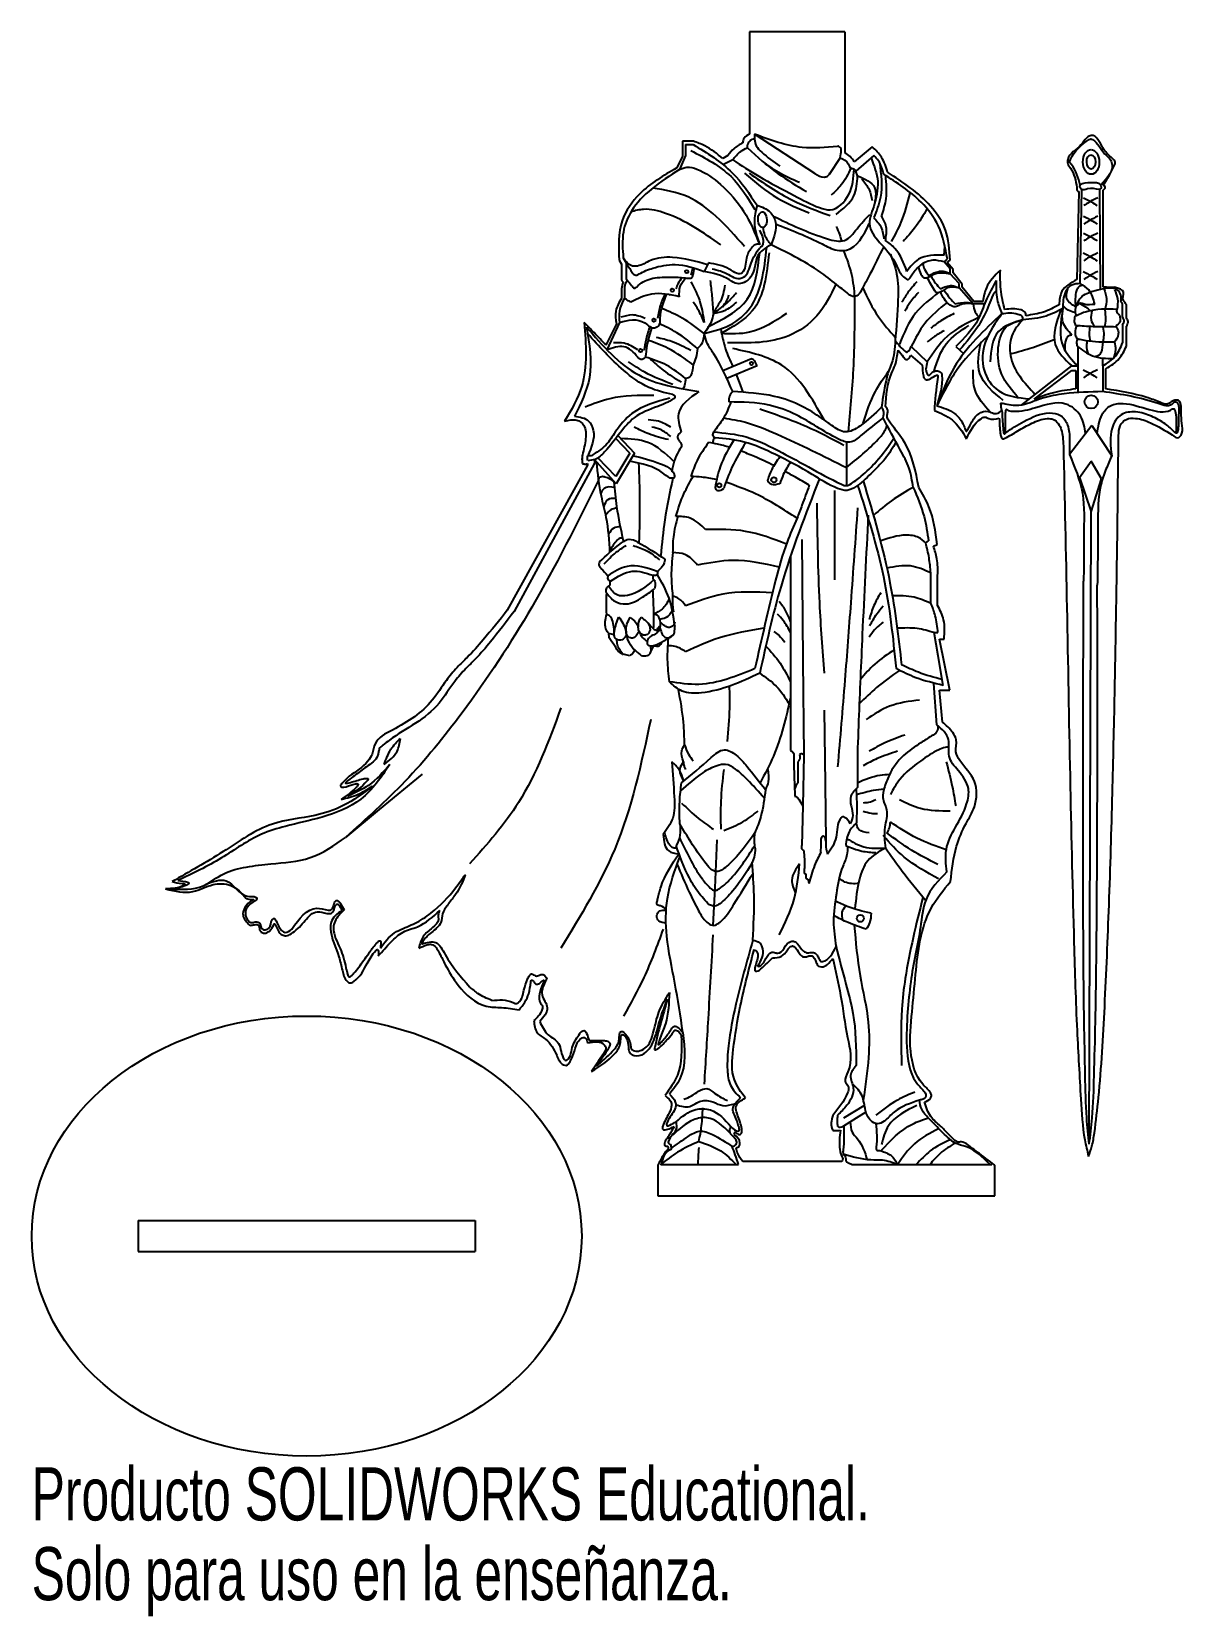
# Model space of a CAD drawing. Header units: millimetres. Extents: x -59 to 46, y -7 to 137.
import ezdxf

# ---------------------------------------------------------------- set-up
doc = ezdxf.new("R2010")
doc.units = ezdxf.units.MM
doc.styles.add('SLDTEXTSTYLE0', font='TXT', dxfattribs={"width": 0.7})

msp = doc.modelspace()

# ---------------------------------------------------------------- texts
at = {"color": 7, "linetype": 'Continuous', "char_height": 4.8336, "attachment_point": 1, "style": 'SLDTEXTSTYLE0'}
for s, insert in [('Producto SOLIDWORKS Educational.', (-58.56, 6.53)), ('Solo para uso en la enseñanza.', (-58.56, -0.72))]:
    msp.add_mtext(s, dxfattribs=dict(at, insert=insert))

# ---------------------------------------------------------------- linework, layer by layer
at = {"color": 7, "linetype": 'Continuous'}
for p, q in [((15.37, 137.02), (6.71, 137.02)), ((6.71, 137.02), (6.71, 127.72)), ((15.37, 137.02), (15.37, 126.05)), ((1.59, 127.07), (0.6, 127.07)), ((0.6, 127.07), (0.6, 125.72)), ((0.89, 126.77), (0.89, 125.77)), ((0.89, 126.77), (1.57, 126.77)), ((12.63, 124.12), (7.14, 127.71)), ((7.14, 127.71), (7.14, 127.25)), ((0.6, 125.72), (0.08, 124.64)), ((0.89, 125.77), (0.32, 124.5)), ((4.74, 125.78), (4.27, 125.49)), ((5.17, 125.37), (4.33, 124.94)), ((14.93, 125.57), (13.93, 124.04)), ((17.86, 126.56), (16.22, 125.19)), ((18, 125.78), (16.35, 124.33)), ((16.52, 123.93), (16.35, 124.33)), ((36.63, 122.49), (36.46, 114.49)), ((36.76, 114.12), (36.91, 122.68)), ((38.5, 122.68), (38.58, 113.6)), ((38.84, 113.82), (38.84, 122.61)), ((24.4, 116.71), (24.46, 117.5)), ((-5.16, 116.25), (-4.93, 115.88)), ((-4.93, 115.88), (-4.93, 114.61)), ((-4.78, 116.46), (-4.53, 116)), ((-4.53, 116), (-4.53, 114.63)), ((2.97, 116), (2.57, 115.24)), ((24.4, 116.1), (24.68, 116.34)), ((24.95, 115.47), (24.4, 116.1)), ((24.67, 116.05), (24.93, 116.27)), ((25.2, 115.42), (24.67, 116.05)), ((24.95, 115.02), (24.95, 115.47)), ((25.2, 115.09), (25.2, 115.42)), ((25.75, 114.12), (24.95, 115.02)), ((26.04, 114.08), (25.2, 115.09)), ((25.75, 113.74), (25.75, 114.12)), ((26.04, 113.79), (26.04, 114.08)), ((-4.66, 113.77), (-4.66, 112.84)), ((27.04, 112.28), (25.75, 113.74)), ((27.1, 112.51), (26.04, 113.79)), ((27.91, 112.51), (27.1, 112.51)), ((28.1, 112.28), (27.04, 112.28)), ((40.61, 111.06), (40.61, 112.28)), ((40.96, 111.02), (40.96, 112.18)), ((-5.4, 110.48), (-6.35, 108.53)), ((-5.13, 110.59), (-6.27, 108.09)), ((36.76, 110.28), (36.39, 110.22)), ((40.61, 110.39), (40.61, 108.74)), ((40.96, 108.43), (40.96, 110.25)), ((21.4, 108.4), (22.86, 107.02)), ((25.44, 108.4), (26.18, 107.73)), ((36.7, 109.04), (36.47, 109.04)), ((36.53, 108.37), (36.53, 104.23)), ((4.26, 106.22), (6.88, 107.31)), ((7.38, 106.64), (4.63, 105.49)), ((21.34, 107.61), (22.4, 106.71)), ((31.44, 103.1), (36, 106.64)), ((36, 106.64), (36.53, 106.64)), ((38.81, 106.64), (38.81, 107.38)), ((38.81, 106.64), (38.81, 104.31)), ((32.56, 103.61), (36, 106.23)), ((36, 106.23), (36.35, 106.23)), ((36.35, 106.23), (36.35, 104.55)), ((39.1, 104.55), (39.1, 106.38)), ((37.82, 101.23), (35.77, 98.6)), ((37.82, 101.23), (39.62, 98.48)), ((-4.19, 98.7), (-5.47, 100.03)), ((-5.27, 100.31), (-3.75, 98.7)), ((15.51, 99.75), (15.51, 95.75)), ((-7.39, 98.13), (-7.39, 97.8)), ((-5.43, 95.93), (-7.39, 98.13)), ((-5.47, 96.59), (-7.1, 98.29)), ((-4.19, 98.7), (-5.47, 96.59)), ((-3.75, 98.7), (-5.43, 95.93)), ((36.7, 96.5), (37.76, 97.98)), ((38.68, 96.39), (37.76, 97.98)), ((-8.02, 97.62), (-15.32, 84.44)), ((-7.39, 97.8), (-14.7, 84.32)), ((-8.02, 97.76), (-8.02, 97.62)), ((14.44, 87.19), (14.44, 95.33)), ((36.7, 96.5), (37.76, 93.39)), ((37.76, 93.39), (38.68, 96.39)), ((37.58, 35.89), (37.76, 93.39)), ((22.71, 90.56), (22.97, 90.74)), ((23.41, 90.27), (23.76, 90.41)), ((-6, 87.09), (-6, 86.71)), ((-2.1, 87.61), (-2.1, 87.27)), ((23.18, 85.07), (23.18, 87.83)), ((23.8, 84.88), (23.8, 87.6)), ((23.48, 82.4), (23.83, 82.4)), ((24.92, 77.18), (23.97, 81.81)), ((23.97, 81.81), (24.39, 81.81)), ((23.72, 74.03), (23.44, 77.79)), ((24.23, 74.27), (23.97, 77.18)), ((23.97, 77.18), (24.92, 77.18)), ((11.09, 70.66), (11.09, 68.76)), ((15.27, 38.29), (17.12, 39.42)), ((-1.65, 34), (-1.65, 31.2)), ((-1.36, 34.05), (5.71, 34.05)), ((-1.36, 34.05), (-1.36, 34.02)), ((15.09, 34.33), (6.08, 34.33)), ((16.03, 34.05), (28.72, 34.05)), ((29, 31.2), (29, 34)), ((-1.65, 31.2), (29, 31.2)), ((-48.88, 28.95), (-18.23, 28.95)), ((-48.88, 28.95), (-48.88, 26.15)), ((-18.23, 28.95), (-18.23, 26.15)), ((-48.88, 26.15), (-18.23, 26.15))]:
    msp.add_line(p, q, dxfattribs=at)
at = {"color": 7, "linetype": 'Continuous', "flags": 128}
for points in [[(1.53, 115.62), (1.44, 115.22), (1.37, 114.9)], [(-0.59, 113.1), (-0.56, 113.09), (-0.54, 113.09)], [(37.66, 113.39), (38.36, 113.55), (38.91, 113.67)], [(6.11, 104.27), (5.78, 105.16), (5.52, 105.86)], [(11.46, 90.86), (11.55, 79.88), (11.62, 71.26)], [(10.42, 89.4), (10.42, 79.48), (10.42, 71.69)], [(24.3, 77.6), (23.84, 80.29), (23.48, 82.4)], [(-2.28, 80.66), (-2.13, 80.97), (-2.01, 81.21)], [(13.47, 75.34), (13.56, 68.66), (13.62, 63.4)], [(11.62, 71.26), (11.53, 66.66), (11.46, 63.04)], [(-23.06, 69.52), (-26.96, 66.31), (-30.02, 63.79)], [(3.74, 63.55), (3.53, 59.21), (3.37, 55.79)], [(13.19, 62.43), (13.2, 63.06), (13.21, 63.55)], [(15.27, 37.56), (16.41, 38.28), (17.31, 38.85)], [(5.31, 36.79), (5.35, 36.92), (5.38, 37.02)]]:
    msp.add_lwpolyline(points, dxfattribs=at)
at = {"color": 7, "linetype": 'Continuous'}
for centre, radius in [((0.99, 115.21), 0.145), ((-0.32, 113.52), 0.145), ((-1.99, 110.8), 0.145), ((-3.21, 108.04), 0.145), ((6.88, 106.87), 0.145), ((37.76, 103.37), 0.609), ((8.91, 96.29), 0.234), ((3.94, 95.79), 0.191), ((16.77, 56.42), 0.323)]:
    msp.add_circle(centre, radius, dxfattribs=at)
for centre, major_axis, ratio in [((37.75, 125.18), (-0.01, 1.12), 0.666325), ((37.75, 125.18), (-0.011, 0.648), 0.620334), ((-33.56, 27.55), (25, 0), 0.8)]:
    msp.add_ellipse(centre, major_axis=major_axis, ratio=ratio, dxfattribs=at)
for points, knots in [([(1.57, 126.77), (2.83, 125.99), (5.18, 124.57), (6.69, 122.29), (7.38, 121.24)], [0, 0, 0, 0, 0.541937, 1, 1, 1, 1]), ([(4.27, 125.49), (3.75, 125.92), (2.94, 126.59), (1.94, 126.94), (1.59, 127.07)], [0, 0, 0, 0, 0.64122, 1, 1, 1, 1]), ([(6.08, 126.93), (5.8, 126.76), (5.28, 126.46), (4.91, 125.99), (4.74, 125.78)], [0, 0, 0, 0, 0.549319, 1, 1, 1, 1]), ([(6.71, 127.72), (6.51, 127.62), (6.17, 127.44), (6.11, 127.07), (6.08, 126.93)], [0, 0, 0, 0, 0.602394, 1, 1, 1, 1]), ([(7.14, 127.25), (7.06, 127.25), (6.9, 127.25), (6.65, 127.03), (6.5, 126.77), (6.46, 126.54), (6.49, 126.48), (6.49, 126.47), (6.5, 126.47), (6.5, 126.47)], [0, 0, 0, 0, 0.194356, 0.405559, 0.827808, 0.976068, 0.989581, 0.994707, 1, 1, 1, 1]), ([(14.7, 126.59), (13.62, 126.49), (11.03, 126.28), (8.57, 127.18), (7.14, 127.71)], [0, 0, 0, 0, 0.417232, 1, 1, 1, 1]), ([(7.14, 127.25), (7.18, 127.04), (7.27, 126.58), (8.12, 125.74), (8.89, 125.19), (9.45, 124.8)], [0, 0, 0, 0, 0.181408, 0.40058, 1, 1, 1, 1]), ([(38.86, 123.06), (39.24, 123.67), (39.65, 124.31), (39.97, 125.11), (39.86, 125.37), (39.38, 125.74), (38.73, 126.44), (38.14, 127.87), (37.21, 127.32), (36.75, 126.42), (35.63, 125.93), (35.58, 124.98), (36.2, 124.27), (36.35, 123.48), (36.46, 122.86)], [0, 0, 0, 0, 0.189872, 0.203309, 0.216736, 0.259376, 0.357284, 0.493163, 0.532434, 0.606991, 0.763117, 0.794135, 0.839523, 1, 1, 1, 1]), ([(36.76, 123.07), (36.58, 123.73), (36.38, 124.47), (35.77, 125.19), (36.2, 126.17), (36.88, 126.77), (37.72, 127.31), (38.37, 126.97), (38.68, 126.08), (39.45, 125.53), (39.92, 124.49), (39.24, 123.74), (38.62, 123.06)], [0, 0, 0, 0, 0.1995763, 0.2256081, 0.2454002, 0.4855575, 0.4999457, 0.5152348, 0.678888, 0.7569911, 0.7775866, 1, 1, 1, 1]), ([(1.37, 126.22), (2.68, 125.53), (5.11, 124.26), (6.54, 121.93), (7.19, 120.87)], [0, 0, 0, 0, 0.540325, 1, 1, 1, 1]), ([(5.17, 125.37), (5.4, 125.65), (5.76, 126.12), (6.29, 126.37), (6.5, 126.47)], [0, 0, 0, 0, 0.605432, 1, 1, 1, 1]), ([(5.17, 125.37), (5.95, 124.86), (7.76, 123.69), (10.45, 122.31), (12.52, 121.18), (14.43, 120.58), (16.04, 122.23), (16.15, 123.74), (16.21, 124.53)], [0, 0, 0, 0, 0.191364, 0.443958, 0.619243, 0.686885, 0.835479, 1, 1, 1, 1]), ([(6.5, 126.47), (7.4, 125.66), (9.06, 124.15), (10.99, 123.01), (11.88, 122.5)], [0, 0, 0, 0, 0.542343, 1, 1, 1, 1]), ([(14.93, 125.57), (15.04, 126.03), (15.15, 126.5), (14.76, 126.62), (14.73, 126.6), (14.7, 126.59)], [0, 0, 0, 0, 0.894702, 0.937709, 1, 1, 1, 1]), ([(14.93, 125.57), (15.22, 125.44), (15.67, 125.24), (15.79, 124.63), (16.03, 124.58), (16.22, 124.58), (16.3, 124.43), (16.35, 124.33)], [0, 0, 0, 0, 0.478482, 0.719607, 0.758936, 0.847467, 1, 1, 1, 1]), ([(16.22, 125.19), (16.11, 125.36), (15.87, 125.7), (15.53, 125.93), (15.37, 126.05)], [0, 0, 0, 0, 0.503861, 1, 1, 1, 1]), ([(17.74, 125.55), (18.02, 124.84), (18.59, 123.39), (18.2, 121.89), (17.99, 121.13)], [0, 0, 0, 0, 0.4925354, 1, 1, 1, 1]), ([(19.25, 124.24), (19.11, 124.72), (18.83, 125.61), (18.17, 126.26), (17.86, 126.56)], [0, 0, 0, 0, 0.537117, 1, 1, 1, 1]), ([(18.9, 124.06), (18.78, 124.5), (18.61, 125.15), (18.15, 125.62), (18, 125.78)], [0, 0, 0, 0, 0.672598, 1, 1, 1, 1]), ([(0.08, 124.64), (-1.11, 123.95), (-3.15, 122.77), (-5.3, 119.71), (-5.21, 117.48), (-5.16, 116.25)], [0, 0, 0, 0, 0.3856787, 0.6617166, 1, 1, 1, 1]), ([(0.32, 124.5), (-0.54, 123.94), (-2.17, 122.89), (-4.05, 121), (-4.95, 118.73), (-4.84, 117.25), (-4.78, 116.46)], [0, 0, 0, 0, 0.30307, 0.569594, 0.769203, 1, 1, 1, 1]), ([(0.32, 124.5), (0.55, 124.59), (1.06, 124.82), (2.47, 124.38), (4.28, 123.07), (6.36, 120.76), (7.19, 118.71), (7.62, 117.66)], [0, 0, 0, 0, 0.06652, 0.151841, 0.389562, 0.687185, 1, 1, 1, 1]), ([(6.24, 124.15), (7.2, 123.34), (8.98, 121.83), (11.14, 120.96), (12.13, 120.56)], [0, 0, 0, 0, 0.542471, 1, 1, 1, 1]), ([(6.67, 124.15), (7.95, 123.27), (10.25, 121.69), (12.86, 120.73), (14.02, 120.3)], [0, 0, 0, 0, 0.557093, 1, 1, 1, 1]), ([(8.11, 125.02), (8.66, 124.67), (9.66, 124.02), (10.76, 123.55), (11.25, 123.33)], [0, 0, 0, 0, 0.547284, 1, 1, 1, 1]), ([(12.63, 124.12), (12.91, 123.95), (13.28, 123.74), (13.82, 123.87), (13.95, 124.06), (14.01, 124.16)], [0, 0, 0, 0, 0.5810376, 0.7840092, 1, 1, 1, 1]), ([(15.91, 124.64), (15.66, 124.1), (15.21, 123.15), (14.44, 122.46), (14.12, 122.16)], [0, 0, 0, 0, 0.575263, 1, 1, 1, 1]), ([(14.56, 120.42), (15.21, 120.92), (16.38, 121.83), (16.48, 123.28), (16.52, 123.93)], [0, 0, 0, 0, 0.556715, 1, 1, 1, 1]), ([(16.52, 123.93), (17.17, 123.64), (18.43, 123.09), (18.14, 121.77), (17.99, 121.13)], [0, 0, 0, 0, 0.518545, 1, 1, 1, 1]), ([(18.51, 125.13), (18.65, 124.06), (18.88, 122.33), (18.24, 120.73), (17.99, 120.12)], [0, 0, 0, 0, 0.618838, 1, 1, 1, 1]), ([(19.05, 123.93), (19.11, 123.23), (19.22, 121.99), (18.85, 120.81), (18.7, 120.3)], [0, 0, 0, 0, 0.565209, 1, 1, 1, 1]), ([(24.68, 116.34), (24.49, 117.38), (24.14, 119.31), (22.05, 122.05), (20.09, 123.3), (18.9, 124.06)], [0, 0, 0, 0, 0.311192, 0.578518, 1, 1, 1, 1]), ([(24.93, 116.27), (24.87, 117.2), (24.76, 119), (22.77, 121.94), (20.65, 123.33), (19.25, 124.24)], [0, 0, 0, 0, 0.267645, 0.516099, 1, 1, 1, 1]), ([(6.24, 117.5), (5.41, 118.44), (3.92, 120.16), (1.14, 122.27), (-0.99, 122.63), (-2.1, 122.81)], [0, 0, 0, 0, 0.370052, 0.67404, 1, 1, 1, 1]), ([(16.9, 123.64), (17.15, 123.33), (17.64, 122.76), (17.78, 122.02), (17.85, 121.68)], [0, 0, 0, 0, 0.533539, 1, 1, 1, 1]), ([(36.46, 122.86), (36.44, 122.75), (36.41, 122.57), (36.57, 122.51), (36.63, 122.49)], [0, 0, 0, 0, 0.602913, 1, 1, 1, 1]), ([(38.5, 122.68), (38.55, 122.7), (38.65, 122.74), (38.67, 122.93), (38.53, 123.36), (37.67, 123.29), (36.97, 123.34), (36.72, 123.01), (36.73, 122.86), (36.9, 122.57), (37.63, 122.84), (38.15, 122.74), (38.5, 122.68)], [0, 0, 0, 0, 0.033427, 0.065953, 0.120219, 0.316304, 0.532347, 0.555265, 0.579553, 0.630344, 0.755151, 1, 1, 1, 1]), ([(38.84, 122.61), (38.94, 122.68), (39.07, 122.79), (39, 123), (38.91, 123.04), (38.86, 123.06)], [0, 0, 0, 0, 0.537182, 0.725278, 1, 1, 1, 1]), ([(7.38, 121.24), (7.26, 120.73), (6.98, 119.52), (7.38, 118.34), (7.62, 117.66)], [0, 0, 0, 0, 0.423075, 1, 1, 1, 1]), ([(7.38, 121.24), (7.82, 121.09), (8.59, 120.82), (9.33, 119.37), (8.93, 118.35), (8.66, 117.66)], [0, 0, 0, 0, 0.30122, 0.532336, 1, 1, 1, 1]), ([(17.99, 121.13), (17.76, 120.51), (17.27, 119.23), (18.82, 117.58), (19.93, 116.25), (20.4, 114.93), (20.88, 114.6), (21.05, 114.48)], [0, 0, 0, 0, 0.233993, 0.487041, 0.777299, 0.923363, 1, 1, 1, 1]), ([(21.26, 122.35), (21.03, 121.45), (20.65, 119.91), (19.89, 118.52), (19.57, 117.95)], [0, 0, 0, 0, 0.58593, 1, 1, 1, 1]), ([(37.05, 121.92), (37.29, 121.8), (37.73, 121.59), (38.14, 121.33), (38.31, 121.21)], [0, 0, 0, 0, 0.5666893, 1, 1, 1, 1]), ([(38.37, 121.92), (38.09, 121.8), (37.65, 121.6), (37.25, 121.32), (37.1, 121.21)], [0, 0, 0, 0, 0.6120396, 1, 1, 1, 1]), ([(4.08, 117.66), (2.5, 118.76), (0.35, 120.24), (-2.66, 121.02), (-3.7, 120.75), (-4.08, 120.65)], [0, 0, 0, 0, 0.642296, 0.870199, 1, 1, 1, 1]), ([(7.78, 120.65), (7.7, 120.57), (7.52, 120.4), (7.45, 119.98), (7.51, 119.58), (7.69, 119.26), (7.95, 119.21), (8.23, 119.4), (8.3, 119.94), (8.21, 120.44), (7.95, 120.67), (7.84, 120.66), (7.78, 120.65)], [0, 0, 0, 0, 0.090392, 0.212576, 0.340929, 0.443891, 0.494199, 0.541158, 0.721312, 0.908959, 0.955594, 1, 1, 1, 1]), ([(8.86, 120.26), (10.4, 119.52), (12.39, 118.55), (15.45, 117.73), (16.51, 119.22), (17.24, 120.01), (17.63, 120.42)], [0, 0, 0, 0, 0.52266, 0.676361, 0.829549, 1, 1, 1, 1]), ([(9.08, 119.55), (10.5, 118.99), (12.38, 118.25), (14.42, 117.12), (16.36, 117.1), (17.04, 118.49), (17.58, 119.58)], [0, 0, 0, 0, 0.45436, 0.600658, 0.685133, 1, 1, 1, 1]), ([(17.99, 120.12), (18.26, 119.84), (18.77, 119.29), (18.86, 118.54), (18.9, 118.18)], [0, 0, 0, 0, 0.510894, 1, 1, 1, 1]), ([(19.05, 118.05), (19.12, 118.47), (19.26, 119.26), (18.87, 119.97), (18.7, 120.3)], [0, 0, 0, 0, 0.531063, 1, 1, 1, 1]), ([(22.86, 120.97), (22.5, 120.36), (21.86, 119.27), (21.02, 118.35), (20.65, 117.95)], [0, 0, 0, 0, 0.567653, 1, 1, 1, 1]), ([(37.05, 120.24), (37.29, 120.12), (37.73, 119.91), (38.13, 119.65), (38.31, 119.53)], [0, 0, 0, 0, 0.56669, 1, 1, 1, 1]), ([(38.37, 120.24), (38.09, 120.12), (37.65, 119.92), (37.25, 119.64), (37.1, 119.53)], [0, 0, 0, 0, 0.612039, 1, 1, 1, 1]), ([(7.6, 118.99), (7.8, 118.58), (8.02, 118.11), (7.87, 117.51), (7.71, 117.43), (7.62, 117.39)], [0, 0, 0, 0, 0.725748, 0.835271, 1, 1, 1, 1]), ([(8.66, 117.66), (8.44, 117.94), (8.07, 118.41), (7.98, 118.99), (7.95, 119.24)], [0, 0, 0, 0, 0.584197, 1, 1, 1, 1]), ([(14.56, 119.31), (14.68, 119.08), (14.91, 118.64), (15, 118.16), (15.05, 117.93)], [0, 0, 0, 0, 0.528485, 1, 1, 1, 1]), ([(37.05, 118.71), (37.3, 118.6), (37.73, 118.39), (38.14, 118.12), (38.31, 118)], [0, 0, 0, 0, 0.566692, 1, 1, 1, 1]), ([(38.37, 118.71), (38.1, 118.59), (37.65, 118.39), (37.25, 118.11), (37.1, 118)], [0, 0, 0, 0, 0.6120375, 1, 1, 1, 1]), ([(8.66, 117.66), (8.15, 117.36), (7.3, 116.86), (7.22, 115.34), (6.58, 114.24), (5.5, 114.03), (4.43, 114.85), (3.37, 115.07), (2.57, 115.24)], [0, 0, 0, 0, 0.197333, 0.332993, 0.5321, 0.609628, 0.702664, 1, 1, 1, 1]), ([(2.57, 109.58), (3.48, 109.81), (5.19, 110.24), (7.07, 112.08), (7.95, 114.6), (8.15, 116.4), (8.27, 117.44)], [0, 0, 0, 0, 0.260482, 0.488882, 0.706081, 1, 1, 1, 1]), ([(2.88, 110.18), (4.28, 110.88), (7.08, 112.27), (7.44, 115.37), (7.62, 116.92)], [0, 0, 0, 0, 0.50151, 1, 1, 1, 1]), ([(7.6, 117.71), (7.46, 117.71), (7.16, 117.71), (6.72, 117.2), (6.27, 116.38), (6.39, 115.3), (5.81, 114.97), (5.37, 115.09), (4.57, 115.72), (3.63, 115.89), (2.97, 116)], [0, 0, 0, 0, 0.061315, 0.131857, 0.288213, 0.500751, 0.53362, 0.574315, 0.69763, 1, 1, 1, 1]), ([(3.29, 115.47), (3.81, 115.35), (4.58, 115.17), (5.4, 114.52), (6.51, 114.67), (6.78, 116.12), (7.33, 116.95), (7.62, 117.39)], [0, 0, 0, 0, 0.258573, 0.385325, 0.497746, 0.738661, 1, 1, 1, 1]), ([(8.47, 116.92), (8.26, 114.95), (7.91, 111.72), (5.16, 110.18), (4.08, 109.58)], [0, 0, 0, 0, 0.609027, 1, 1, 1, 1]), ([(18.9, 117.5), (18.48, 116.65), (17.82, 115.3), (17.03, 113.85), (16.58, 112.98), (15.98, 112.9), (15.53, 113.33), (14.67, 113.99), (12.55, 115.74), (10.31, 116.85), (8.66, 117.66)], [0, 0, 0, 0, 0.195975, 0.313126, 0.358521, 0.384153, 0.426987, 0.4792, 0.614543, 1, 1, 1, 1]), ([(15.27, 117.05), (15.53, 116.36), (16.04, 115.03), (16.18, 113.61), (16.25, 112.93)], [0, 0, 0, 0, 0.520391, 1, 1, 1, 1]), ([(21.01, 115.24), (20.72, 116), (20.29, 117.11), (19.36, 117.82), (19.05, 118.05)], [0, 0, 0, 0, 0.675444, 1, 1, 1, 1]), ([(19.5, 116.8), (19.72, 116.21), (20.23, 114.88), (20.2, 112.19), (20.04, 110.18), (19.94, 108.95)], [0, 0, 0, 0, 0.236917, 0.532401, 1, 1, 1, 1]), ([(24.4, 116.71), (23.55, 116.72), (22.15, 116.74), (21.33, 115.66), (21.01, 115.24)], [0, 0, 0, 0, 0.608864, 1, 1, 1, 1]), ([(37.03, 116.91), (37.28, 116.79), (37.72, 116.58), (38.12, 116.31), (38.29, 116.19)], [0, 0, 0, 0, 0.5666954, 1, 1, 1, 1]), ([(38.35, 116.91), (38.08, 116.78), (37.63, 116.58), (37.24, 116.3), (37.08, 116.19)], [0, 0, 0, 0, 0.612041, 1, 1, 1, 1]), ([(2.88, 115.84), (1.84, 116.14), (0.14, 116.64), (-2.13, 116.45), (-3.19, 115.71), (-4.19, 115.67), (-4.54, 116.13), (-4.78, 116.46)], [0, 0, 0, 0, 0.399781, 0.650148, 0.806255, 0.861551, 1, 1, 1, 1]), ([(-4.53, 116), (-4.38, 115.78), (-4.15, 115.44), (-3.92, 115), (-3.6, 114.85), (-3.02, 115.2), (-1.9, 115.64), (0.17, 116.05), (1.7, 115.54), (2.57, 115.24)], [0, 0, 0, 0, 0.104161, 0.156157, 0.184168, 0.224395, 0.395901, 0.656264, 1, 1, 1, 1]), ([(-4.41, 114.41), (-4.27, 114.26), (-4.08, 114.04), (-3.9, 113.77), (-3.75, 113.69), (-3.58, 113.77), (-3.18, 114.27), (-2.01, 114.72), (-0.55, 114.72), (0.6, 114.7), (1.24, 114.57), (1.52, 114.69), (1.6, 115.05), (1.66, 115.34), (1.71, 115.57)], [0, 0, 0, 0, 0.083174, 0.119497, 0.132036, 0.145489, 0.190134, 0.390274, 0.617766, 0.78616, 0.8582, 0.877701, 0.900834, 1, 1, 1, 1]), ([(24.4, 116.1), (24.06, 116.18), (23.32, 116.36), (22.2, 115.9), (21.64, 115.17), (21.32, 114.7), (21.19, 114.53), (21.11, 114.47), (21.07, 114.48), (21.05, 114.48)], [0, 0, 0, 0, 0.255591, 0.554726, 0.825333, 0.930963, 0.970401, 0.985725, 1, 1, 1, 1]), ([(22.05, 115.63), (22.19, 115.16), (22.45, 114.3), (23.66, 115.25), (24.46, 115.11), (24.95, 115.02)], [0, 0, 0, 0, 0.322613, 0.577573, 1, 1, 1, 1]), ([(22.45, 115.94), (22.49, 115.77), (22.58, 115.36), (22.85, 115.04), (23.01, 114.86)], [0, 0, 0, 0, 0.432102, 1, 1, 1, 1]), ([(23.01, 114.86), (23.44, 115.08), (24.1, 115.42), (24.74, 115.12), (24.95, 115.02)], [0, 0, 0, 0, 0.657582, 1, 1, 1, 1]), ([(29.5, 115.34), (29, 114.85), (28.18, 114.05), (27.99, 112.94), (27.91, 112.51)], [0, 0, 0, 0, 0.615261, 1, 1, 1, 1]), ([(29.89, 111.78), (29.75, 112.39), (29.47, 113.56), (29.49, 114.76), (29.5, 115.34)], [0, 0, 0, 0, 0.51627, 1, 1, 1, 1]), ([(-4.8, 114.25), (-4.86, 114.04), (-4.98, 113.58), (-4.95, 113.09), (-4.93, 112.82)], [0, 0, 0, 0, 0.430687, 1, 1, 1, 1]), ([(-4.93, 114.61), (-4.93, 114.53), (-4.93, 114.39), (-4.84, 114.29), (-4.8, 114.25)], [0, 0, 0, 0, 0.571785, 1, 1, 1, 1]), ([(-4.41, 114.41), (-4.5, 114.3), (-4.65, 114.11), (-4.65, 113.88), (-4.66, 113.77)], [0, 0, 0, 0, 0.572452, 1, 1, 1, 1]), ([(-4.53, 114.63), (-4.52, 114.57), (-4.5, 114.49), (-4.43, 114.43), (-4.41, 114.41)], [0, 0, 0, 0, 0.650255, 1, 1, 1, 1]), ([(0.56, 114.66), (0.43, 114.48), (0.19, 114.17), (0.06, 113.81), (0, 113.65)], [0, 0, 0, 0, 0.5809769, 1, 1, 1, 1]), ([(0.32, 112.93), (0.31, 113.25), (0.3, 113.89), (0.69, 114.39), (0.89, 114.64)], [0, 0, 0, 0, 0.5039308, 1, 1, 1, 1]), ([(1.37, 114.3), (1.69, 113.66), (2.29, 112.49), (2.48, 111.19), (2.57, 110.59)], [0, 0, 0, 0, 0.539939, 1, 1, 1, 1]), ([(4.45, 113.99), (4.36, 113.46), (4.22, 112.58), (3.44, 111.69), (3.29, 110.58), (2.86, 109.98), (2.57, 109.58)], [0, 0, 0, 0, 0.324898, 0.544363, 0.702944, 1, 1, 1, 1]), ([(3.12, 114.41), (3.18, 113.94), (3.29, 112.94), (3.36, 111.93), (3.4, 111.4)], [0, 0, 0, 0, 0.46838, 1, 1, 1, 1]), ([(14.56, 114.1), (14.06, 113.07), (13.1, 111.1), (9.62, 108.65), (6.62, 108.71), (4.69, 108.74)], [0, 0, 0, 0, 0.2792458, 0.5364021, 1, 1, 1, 1]), ([(21.91, 114.3), (21.63, 113.98), (21.11, 113.39), (20.71, 112.73), (20.52, 112.43)], [0, 0, 0, 0, 0.550708, 1, 1, 1, 1]), ([(25.75, 113.74), (25.33, 113.8), (24.62, 113.91), (24.07, 113.25), (23.65, 113.3), (23.32, 113.83), (23.07, 114.28), (22.86, 114.67)], [0, 0, 0, 0, 0.313628, 0.537984, 0.576299, 0.631561, 1, 1, 1, 1]), ([(23.18, 114.84), (23.31, 114.61), (23.56, 114.18), (23.9, 113.82), (24.05, 113.65)], [0, 0, 0, 0, 0.545164, 1, 1, 1, 1]), ([(24.05, 113.65), (24.4, 113.81), (24.97, 114.07), (25.53, 113.83), (25.75, 113.74)], [0, 0, 0, 0, 0.607488, 1, 1, 1, 1]), ([(29.12, 114.41), (28.78, 113.8), (28.15, 112.67), (27.43, 110.37), (26.22, 109.17), (25.44, 108.4)], [0, 0, 0, 0, 0.2945866, 0.5463868, 1, 1, 1, 1]), ([(29.12, 114.41), (29.11, 113.82), (29.09, 112.78), (29.47, 111.82), (29.64, 111.4)], [0, 0, 0, 0, 0.567077, 1, 1, 1, 1]), ([(36.46, 114.49), (35.91, 114.19), (34.95, 113.68), (34.88, 112.63), (34.84, 112.18)], [0, 0, 0, 0, 0.574372, 1, 1, 1, 1]), ([(36.76, 114.12), (36.49, 114.11), (35.93, 114.09), (35.2, 113.19), (35.19, 112.38), (35.18, 111.86)], [0, 0, 0, 0, 0.247157, 0.511046, 1, 1, 1, 1]), ([(36.36, 112.02), (36.33, 112.51), (36.29, 113.14), (36.61, 113.9), (36.87, 113.98), (36.99, 114.01)], [0, 0, 0, 0, 0.649972, 0.842714, 1, 1, 1, 1]), ([(38.08, 112.24), (37.96, 112.73), (37.76, 113.54), (37.05, 113.95), (36.76, 114.12)], [0, 0, 0, 0, 0.597675, 1, 1, 1, 1]), ([(37.03, 115.21), (37.28, 115.09), (37.72, 114.88), (38.12, 114.62), (38.3, 114.5)], [0, 0, 0, 0, 0.566691, 1, 1, 1, 1]), ([(38.35, 115.21), (38.08, 115.09), (37.64, 114.89), (37.24, 114.61), (37.09, 114.5)], [0, 0, 0, 0, 0.612038, 1, 1, 1, 1]), ([(39.89, 113.79), (39.74, 113.78), (39.39, 113.77), (39.04, 113.8), (38.84, 113.82)], [0, 0, 0, 0, 0.436243, 1, 1, 1, 1]), ([(-4.93, 112.82), (-5.15, 112.43), (-5.58, 111.7), (-5.46, 110.87), (-5.4, 110.48)], [0, 0, 0, 0, 0.526664, 1, 1, 1, 1]), ([(-4.66, 112.84), (-4.86, 112.44), (-5.22, 111.73), (-5.16, 110.94), (-5.13, 110.59)], [0, 0, 0, 0, 0.561882, 1, 1, 1, 1]), ([(-5.13, 110.59), (-4.33, 110.81), (-3.18, 111.11), (-2.17, 109.95), (-1.78, 110.18), (-1.66, 110.21), (-1.4, 110.38), (-1.48, 111.57), (-1.11, 112.46), (-0.83, 113.13)], [0, 0, 0, 0, 0.348187, 0.495618, 0.528608, 0.541139, 0.55291, 0.66372, 1, 1, 1, 1]), ([(-4.08, 112.45), (-4.2, 112.5), (-4.42, 112.59), (-4.58, 112.76), (-4.66, 112.84)], [0, 0, 0, 0, 0.546298, 1, 1, 1, 1]), ([(0.32, 112.93), (-0.54, 113.12), (-2.07, 113.45), (-3.47, 112.75), (-4.08, 112.45)], [0, 0, 0, 0, 0.559498, 1, 1, 1, 1]), ([(-1, 113.15), (-1.16, 112.81), (-1.48, 112.11), (-1.59, 111.36), (-1.66, 110.96)], [0, 0, 0, 0, 0.477882, 1, 1, 1, 1]), ([(2.57, 110.59), (2.41, 110.99), (2.14, 111.64), (1.73, 112.22), (1.57, 112.45)], [0, 0, 0, 0, 0.603786, 1, 1, 1, 1]), ([(3.4, 111.4), (3.83, 111.7), (4.61, 112.25), (5.24, 112.98), (5.52, 113.31)], [0, 0, 0, 0, 0.546604, 1, 1, 1, 1]), ([(5.52, 112.45), (5.17, 112.14), (4.55, 111.61), (3.75, 111.46), (3.4, 111.4)], [0, 0, 0, 0, 0.56823, 1, 1, 1, 1]), ([(4.26, 112.02), (4.4, 112.21), (4.65, 112.53), (4.78, 112.92), (4.83, 113.09)], [0, 0, 0, 0, 0.571284, 1, 1, 1, 1]), ([(16.25, 112.93), (16.24, 110.72), (16.23, 106.62), (15.83, 102.53), (15.65, 100.64)], [0, 0, 0, 0, 0.53663, 1, 1, 1, 1]), ([(16.99, 113.74), (17.42, 112.83), (18.2, 111.18), (19.42, 109.83), (19.96, 109.23)], [0, 0, 0, 0, 0.552524, 1, 1, 1, 1]), ([(23.89, 113.31), (23.13, 112.73), (21.51, 111.51), (20.74, 109.63), (20.33, 108.63)], [0, 0, 0, 0, 0.468786, 1, 1, 1, 1]), ([(22.05, 113.31), (21.78, 113), (21.31, 112.48), (20.96, 111.88), (20.81, 111.62)], [0, 0, 0, 0, 0.578493, 1, 1, 1, 1]), ([(24.68, 112.43), (23.94, 111.82), (22.57, 110.71), (21.77, 109.13), (21.4, 108.4)], [0, 0, 0, 0, 0.537531, 1, 1, 1, 1]), ([(27.04, 112.28), (26.62, 112.32), (26.05, 112.36), (25.4, 111.93), (24.57, 112.3), (24.27, 112.92), (24.05, 113.39)], [0, 0, 0, 0, 0.330801, 0.455293, 0.587789, 1, 1, 1, 1]), ([(24.37, 113.57), (24.53, 113.31), (24.83, 112.84), (25.23, 112.45), (25.4, 112.28)], [0, 0, 0, 0, 0.562467, 1, 1, 1, 1]), ([(25.4, 112.28), (25.74, 112.36), (26.3, 112.5), (26.84, 112.34), (27.04, 112.28)], [0, 0, 0, 0, 0.625626, 1, 1, 1, 1]), ([(29.12, 113.39), (29.09, 113.39), (29.03, 113.39), (28.91, 113.27), (28.71, 112.88), (28.34, 111.82), (27.48, 110.06), (26.41, 108.81), (25.79, 108.09)], [0, 0, 0, 0, 0.011674, 0.027009, 0.07465, 0.222431, 0.551869, 1, 1, 1, 1]), ([(36.36, 112.02), (36.01, 112.22), (35.36, 112.6), (35.54, 113.32), (35.63, 113.65)], [0, 0, 0, 0, 0.534448, 1, 1, 1, 1]), ([(36.36, 112.02), (36.54, 112.43), (36.82, 113.07), (37.46, 113.27), (37.69, 113.34)], [0, 0, 0, 0, 0.647321, 1, 1, 1, 1]), ([(40.61, 112.28), (40.59, 112.33), (40.56, 112.4), (40.46, 112.47), (40.47, 112.68), (40.52, 113.01), (40.14, 113.8), (39.41, 113.72), (38.91, 113.67)], [0, 0, 0, 0, 0.0585243, 0.0867044, 0.1337157, 0.2688815, 0.4894001, 1, 1, 1, 1]), ([(38.91, 113.67), (39.02, 113.36), (39.25, 112.73), (39.08, 112.08), (39, 111.75)], [0, 0, 0, 0, 0.497505, 1, 1, 1, 1]), ([(39.87, 113.57), (39.98, 113.31), (40.24, 112.71), (40.15, 112.07), (40.1, 111.72)], [0, 0, 0, 0, 0.44979, 1, 1, 1, 1]), ([(40.96, 112.18), (40.91, 112.28), (40.85, 112.43), (40.52, 112.71), (40.94, 113.52), (40.26, 113.69), (39.89, 113.79)], [0, 0, 0, 0, 0.155176, 0.222223, 0.575189, 1, 1, 1, 1]), ([(-2.78, 110.96), (-3.17, 111.11), (-3.91, 111.4), (-4.66, 111.17), (-5, 111.06)], [0, 0, 0, 0, 0.536059, 1, 1, 1, 1]), ([(2.57, 109.58), (1.93, 110.09), (0.75, 111.02), (-0.64, 111.59), (-1.27, 111.86)], [0, 0, 0, 0, 0.54344, 1, 1, 1, 1]), ([(10.05, 111.4), (8.97, 110.68), (7.14, 109.47), (4.98, 109.55), (4.08, 109.58)], [0, 0, 0, 0, 0.589106, 1, 1, 1, 1]), ([(27.58, 111.06), (26.53, 110.56), (24.59, 109.63), (23.4, 107.84), (22.86, 107.02)], [0, 0, 0, 0, 0.537283, 1, 1, 1, 1]), ([(25.3, 111.4), (24.89, 111.2), (24.14, 110.82), (23.47, 110.3), (23.18, 110.07)], [0, 0, 0, 0, 0.547917, 1, 1, 1, 1]), ([(29.64, 111.4), (28.02, 109.88), (25.46, 107.47), (24.19, 104.21), (23.72, 103.01)], [0, 0, 0, 0, 0.628985, 1, 1, 1, 1]), ([(27.04, 112.28), (27.07, 112.02), (27.12, 111.55), (27.44, 111.21), (27.58, 111.06)], [0, 0, 0, 0, 0.556968, 1, 1, 1, 1]), ([(29.64, 111.4), (29.04, 110.57), (27.96, 109.04), (27.7, 106.27), (29.34, 103.93), (31.14, 103.75), (32.15, 103.65)], [0, 0, 0, 0, 0.282607, 0.516146, 0.730013, 1, 1, 1, 1]), ([(29.64, 111.4), (30.12, 111.46), (30.73, 111.53), (31.49, 111.21), (31.52, 110.96), (31.54, 110.84)], [0, 0, 0, 0, 0.667326, 0.84909, 1, 1, 1, 1]), ([(31.84, 111.21), (31.82, 111.33), (31.78, 111.59), (31.01, 111.9), (30.38, 111.83), (29.89, 111.78)], [0, 0, 0, 0, 0.1505385, 0.3346695, 1, 1, 1, 1]), ([(35.18, 111.86), (34.68, 111.6), (33.54, 111.01), (32.26, 110.9), (31.54, 110.84)], [0, 0, 0, 0, 0.43975, 1, 1, 1, 1]), ([(34.84, 112.18), (34.37, 111.94), (33.43, 111.45), (32.38, 111.29), (31.84, 111.21)], [0, 0, 0, 0, 0.494496, 1, 1, 1, 1]), ([(34.98, 111.7), (34.59, 110.61), (33.9, 108.65), (35.36, 107.25), (36, 106.64)], [0, 0, 0, 0, 0.560074, 1, 1, 1, 1]), ([(35.18, 111.86), (34.98, 110.61), (34.66, 108.6), (36.02, 107.18), (36.53, 106.64)], [0, 0, 0, 0, 0.621225, 1, 1, 1, 1]), ([(36, 109.45), (35.66, 109.82), (35.03, 110.51), (35.13, 111.43), (35.18, 111.86)], [0, 0, 0, 0, 0.542376, 1, 1, 1, 1]), ([(36.3, 111.49), (36.07, 111.55), (35.65, 111.66), (35.34, 111.97), (35.19, 112.11)], [0, 0, 0, 0, 0.53354, 1, 1, 1, 1]), ([(36.28, 111.15), (36.24, 110.99), (36.17, 110.7), (36.28, 110.43), (36.32, 110.31)], [0, 0, 0, 0, 0.580207, 1, 1, 1, 1]), ([(36.36, 112.02), (36.32, 111.85), (36.24, 111.58), (36.35, 111.33), (36.39, 111.24)], [0, 0, 0, 0, 0.642951, 1, 1, 1, 1]), ([(40.11, 111.78), (39.16, 111.81), (37.83, 111.85), (36.63, 111.31), (36.28, 111.15)], [0, 0, 0, 0, 0.711564, 1, 1, 1, 1]), ([(38.08, 112.24), (37.76, 112.2), (37.32, 112.14), (36.71, 112.42), (36.49, 112.17), (36.36, 112.02)], [0, 0, 0, 0, 0.532633, 0.712898, 1, 1, 1, 1]), ([(36.62, 112.34), (36.83, 112.25), (37.23, 112.07), (37.54, 111.77), (37.69, 111.63)], [0, 0, 0, 0, 0.540573, 1, 1, 1, 1]), ([(37.83, 111.65), (37.76, 111.38), (37.63, 110.85), (37.94, 110.41), (38.08, 110.2)], [0, 0, 0, 0, 0.532399, 1, 1, 1, 1]), ([(39, 111.75), (39.03, 111.46), (39.09, 110.94), (39.02, 110.41), (38.98, 110.18)], [0, 0, 0, 0, 0.555058, 1, 1, 1, 1]), ([(40.33, 111.24), (40.36, 111.12), (40.43, 110.88), (40.35, 110.49), (39.95, 110.27), (40.19, 109.96), (40.31, 109.43), (40.03, 109.03), (39.87, 108.81)], [0, 0, 0, 0, 0.140497, 0.279839, 0.445063, 0.471628, 0.701189, 1, 1, 1, 1]), ([(40.33, 111.24), (40.24, 111.33), (40.1, 111.46), (40.1, 111.65), (40.1, 111.72)], [0, 0, 0, 0, 0.630653, 1, 1, 1, 1]), ([(40.61, 110.39), (40.69, 110.53), (40.83, 110.76), (40.67, 110.97), (40.61, 111.06)], [0, 0, 0, 0, 0.572611, 1, 1, 1, 1]), ([(40.96, 110.25), (41.04, 110.4), (41.19, 110.66), (41.03, 110.91), (40.96, 111.02)], [0, 0, 0, 0, 0.558352, 1, 1, 1, 1]), ([(-8.33, 110.59), (-8.17, 108.59), (-7.91, 105.39), (-9.5, 102.65), (-10.11, 101.61)], [0, 0, 0, 0, 0.620735, 1, 1, 1, 1]), ([(-8.12, 110.18), (-7.86, 108.62), (-7.38, 105.79), (-8.64, 103.22), (-9.21, 102.07)], [0, 0, 0, 0, 0.549599, 1, 1, 1, 1]), ([(-6.35, 108.53), (-6.71, 108.91), (-7.37, 109.6), (-8.03, 110.28), (-8.33, 110.59)], [0, 0, 0, 0, 0.552351, 1, 1, 1, 1]), ([(-8.12, 110.18), (-6.67, 108.49), (-3.94, 105.32), (0.17, 104.63), (2.09, 104.31)], [0, 0, 0, 0, 0.531865, 1, 1, 1, 1]), ([(-0.27, 104.04), (-1.02, 104.21), (-2.67, 104.59), (-5.31, 106.59), (-6.98, 108.42), (-8.03, 109.58)], [0, 0, 0, 0, 0.23392, 0.517086, 1, 1, 1, 1]), ([(-2.18, 110.18), (-2.42, 109.37), (-2.7, 108.48), (-2.76, 107.4), (-2.99, 107.23), (-3.28, 107.21), (-3.74, 107.81), (-4.67, 108.69), (-5.74, 108.29), (-6.27, 108.09)], [0, 0, 0, 0, 0.37984, 0.417181, 0.454783, 0.494364, 0.534521, 0.768119, 1, 1, 1, 1]), ([(-2.35, 110.28), (-2.48, 109.88), (-2.71, 109.14), (-2.85, 108.38), (-2.9, 108.04)], [0, 0, 0, 0, 0.548647, 1, 1, 1, 1]), ([(1.97, 108.22), (1.36, 108.73), (0.29, 109.63), (-0.96, 110.23), (-1.5, 110.48)], [0, 0, 0, 0, 0.572145, 1, 1, 1, 1]), ([(2.57, 109.58), (2.53, 109.22), (2.47, 108.7), (2.09, 108.34), (1.97, 108.22)], [0, 0, 0, 0, 0.675925, 1, 1, 1, 1]), ([(5.17, 104.31), (4.66, 105.49), (3.98, 107.04), (2.81, 108.65), (2.64, 109.3), (2.57, 109.58)], [0, 0, 0, 0, 0.657902, 0.8556241, 1, 1, 1, 1]), ([(4.08, 110.01), (4.2, 109.39), (4.42, 108.2), (4.93, 107.12), (5.17, 106.6)], [0, 0, 0, 0, 0.524527, 1, 1, 1, 1]), ([(24.4, 109.86), (24.1, 109.69), (23.56, 109.37), (23.07, 108.99), (22.86, 108.82)], [0, 0, 0, 0, 0.5567514, 1, 1, 1, 1]), ([(23.48, 106.16), (23.76, 107.06), (24.32, 108.82), (25.87, 109.82), (26.64, 110.31)], [0, 0, 0, 0, 0.509503, 1, 1, 1, 1]), ([(31.54, 110.84), (30.68, 110.58), (28.83, 110.02), (28.66, 108.07), (28.57, 107.02)], [0, 0, 0, 0, 0.463364, 1, 1, 1, 1]), ([(31.17, 103.72), (30.56, 104.41), (29.4, 105.73), (29.16, 108.14), (29.73, 110.35), (30.98, 110.69), (31.54, 110.84)], [0, 0, 0, 0, 0.307897, 0.583188, 0.813052, 1, 1, 1, 1]), ([(31.54, 110.84), (31.15, 110.39), (30.35, 109.46), (30.24, 106.67), (31.66, 105.12), (32.66, 104.04)], [0, 0, 0, 0, 0.22599, 0.460686, 1, 1, 1, 1]), ([(36.39, 110.22), (36.32, 109.96), (36.22, 109.57), (36.41, 109.23), (36.47, 109.11)], [0, 0, 0, 0, 0.653982, 1, 1, 1, 1]), ([(40.03, 110.18), (39.34, 110.18), (38.1, 110.18), (36.86, 110.27), (36.32, 110.31)], [0, 0, 0, 0, 0.562766, 1, 1, 1, 1]), ([(37.69, 108.88), (37.65, 109.11), (37.57, 109.55), (37.63, 110), (37.66, 110.22)], [0, 0, 0, 0, 0.506904, 1, 1, 1, 1]), ([(38.81, 110.18), (38.86, 109.93), (38.95, 109.47), (38.85, 109.02), (38.8, 108.82)], [0, 0, 0, 0, 0.553963, 1, 1, 1, 1]), ([(-3.46, 108.09), (-3.86, 108.35), (-4.54, 108.79), (-5.34, 108.76), (-5.67, 108.74)], [0, 0, 0, 0, 0.590979, 1, 1, 1, 1]), ([(1.57, 106.74), (0.84, 107.28), (-0.41, 108.22), (-1.89, 108.74), (-2.51, 108.96)], [0, 0, 0, 0, 0.579118, 1, 1, 1, 1]), ([(1.37, 108.04), (0.79, 108.34), (-0.2, 108.87), (-1.3, 109.12), (-1.77, 109.23)], [0, 0, 0, 0, 0.576699, 1, 1, 1, 1]), ([(1.97, 108.22), (1.94, 107.93), (1.88, 107.42), (1.66, 106.95), (1.57, 106.74)], [0, 0, 0, 0, 0.560629, 1, 1, 1, 1]), ([(13.47, 101.73), (12.39, 103.67), (10.5, 107.06), (6.77, 107.87), (5.17, 108.22)], [0, 0, 0, 0, 0.573049, 1, 1, 1, 1]), ([(19.94, 108.95), (19.9, 108.23), (19.85, 107.28), (19.34, 106.25), (19, 104.92), (18.83, 103.81), (18.7, 102.89)], [0, 0, 0, 0, 0.340907, 0.453923, 0.55131, 1, 1, 1, 1]), ([(19.06, 102.94), (19.13, 103.98), (19.23, 105.3), (20.05, 106.87), (20.14, 107.6), (20.2, 108.06)], [0, 0, 0, 0, 0.58467, 0.740357, 1, 1, 1, 1]), ([(19.94, 108.95), (20.22, 108.59), (20.52, 108.21), (20.98, 107.88), (21.24, 107.99), (21.32, 108.21), (21.4, 108.4)], [0, 0, 0, 0, 0.646816, 0.689239, 0.730894, 1, 1, 1, 1]), ([(20.2, 108.06), (20.36, 107.86), (20.58, 107.59), (20.81, 107.28), (20.95, 107.2), (21.19, 107.24), (21.27, 107.44), (21.34, 107.61)], [0, 0, 0, 0, 0.4432328, 0.6068483, 0.6664362, 0.7223317, 1, 1, 1, 1]), ([(28.32, 109.32), (27.4, 108.43), (25.5, 106.6), (24.33, 104.23), (23.72, 103.01)], [0, 0, 0, 0, 0.483015, 1, 1, 1, 1]), ([(29.76, 103.51), (28.85, 104.25), (27.13, 105.67), (27.55, 107.84), (27.74, 108.86)], [0, 0, 0, 0, 0.528208, 1, 1, 1, 1]), ([(30.39, 107.73), (31.08, 107.92), (32.44, 108.28), (33.75, 108.79), (34.39, 109.04)], [0, 0, 0, 0, 0.511141, 1, 1, 1, 1]), ([(36, 109.45), (35.89, 109.43), (35.66, 109.4), (35.32, 108.84), (35.36, 108.34), (35.38, 107.96)], [0, 0, 0, 0, 0.179356, 0.37136, 1, 1, 1, 1]), ([(36.47, 109.04), (36.45, 108.96), (36.4, 108.76), (36.45, 108.57), (36.47, 108.45)], [0, 0, 0, 0, 0.429937, 1, 1, 1, 1]), ([(39.87, 108.81), (39.1, 108.8), (37.96, 108.78), (36.84, 109.02), (36.47, 109.11)], [0, 0, 0, 0, 0.6673289, 1, 1, 1, 1]), ([(36.47, 108.45), (36.92, 108.1), (37.89, 107.35), (39.12, 107.33), (39.79, 107.32)], [0, 0, 0, 0, 0.463911, 1, 1, 1, 1]), ([(37.5, 107.69), (37.43, 107.96), (37.31, 108.37), (37.39, 108.78), (37.41, 108.91)], [0, 0, 0, 0, 0.667714, 1, 1, 1, 1]), ([(38.81, 108.82), (38.79, 108.48), (38.77, 108.03), (38.45, 107.55), (38.25, 107.51), (38.16, 107.49)], [0, 0, 0, 0, 0.626192, 0.824839, 1, 1, 1, 1]), ([(38.81, 106.64), (39.24, 106.9), (40.06, 107.41), (40.43, 108.31), (40.61, 108.74)], [0, 0, 0, 0, 0.51625, 1, 1, 1, 1]), ([(39.1, 106.38), (39.54, 106.66), (40.35, 107.17), (40.77, 108.03), (40.96, 108.43)], [0, 0, 0, 0, 0.541465, 1, 1, 1, 1]), ([(39.87, 108.81), (39.92, 108.59), (40.03, 108.08), (39.87, 107.59), (39.79, 107.32)], [0, 0, 0, 0, 0.442986, 1, 1, 1, 1]), ([(-0.27, 104.96), (-1.14, 105.29), (-2.56, 105.82), (-3.81, 106.68), (-4.3, 107.02)], [0, 0, 0, 0, 0.610436, 1, 1, 1, 1]), ([(0.89, 105.51), (0.33, 105.94), (-0.78, 106.81), (-2.11, 107.24), (-2.78, 107.45)], [0, 0, 0, 0, 0.501905, 1, 1, 1, 1]), ([(-2.35, 107.31), (-1.96, 106.94), (-1.09, 106.13), (-0.08, 105.52), (0.47, 105.18)], [0, 0, 0, 0, 0.4550363, 1, 1, 1, 1]), ([(1.57, 106.74), (1.55, 106.41), (1.52, 105.97), (1.18, 105.52), (0.98, 105.52), (0.89, 105.51)], [0, 0, 0, 0, 0.631705, 0.824335, 1, 1, 1, 1]), ([(7.38, 106.64), (7.32, 106.81), (7.21, 107.08), (6.97, 107.25), (6.88, 107.31)], [0, 0, 0, 0, 0.607244, 1, 1, 1, 1]), ([(22.4, 106.71), (22.41, 106.39), (22.42, 105.96), (22.58, 105.46), (22.78, 105.36), (22.97, 105.4), (23.28, 105.54), (23.52, 105.75), (23.76, 105.81), (23.84, 105.76), (23.64, 104.5), (23.57, 103.52), (23.5, 102.58)], [0, 0, 0, 0, 0.169361, 0.226874, 0.252278, 0.276476, 0.325208, 0.428196, 0.438033, 0.445563, 0.470073, 1, 1, 1, 1]), ([(22.86, 107.02), (22.74, 106.55), (22.61, 106.06), (22.99, 105.78), (23.15, 105.84), (23.3, 106.07), (23.68, 106.25), (23.99, 106.13), (24.17, 105.97), (24.28, 104.88), (23.99, 103.92), (23.72, 103.01)], [0, 0, 0, 0, 0.2144314, 0.2239171, 0.2356051, 0.2979911, 0.3718866, 0.4371067, 0.4661863, 0.4932365, 1, 1, 1, 1]), ([(0.89, 105.51), (0.86, 105.29), (0.82, 104.94), (0.69, 104.61), (0.64, 104.48)], [0, 0, 0, 0, 0.612979, 1, 1, 1, 1]), ([(17.03, 101.44), (17.34, 102.43), (17.88, 104.12), (18.91, 105.56), (19.33, 106.16)], [0, 0, 0, 0, 0.584367, 1, 1, 1, 1]), ([(28.57, 102.45), (28.01, 103.07), (27, 104.17), (27.03, 105.64), (27.04, 106.28)], [0, 0, 0, 0, 0.562258, 1, 1, 1, 1]), ([(37.02, 106.28), (37.27, 106.16), (37.71, 105.95), (38.11, 105.69), (38.28, 105.57)], [0, 0, 0, 0, 0.566695, 1, 1, 1, 1]), ([(38.34, 106.28), (38.07, 106.16), (37.62, 105.96), (37.23, 105.68), (37.07, 105.57)], [0, 0, 0, 0, 0.612035, 1, 1, 1, 1]), ([(-1.99, 103.94), (-3.35, 103.96), (-5.51, 103.98), (-7.51, 103.19), (-8.25, 102.89)], [0, 0, 0, 0, 0.628927, 1, 1, 1, 1]), ([(-0.27, 104.04), (-0.2, 104.02), (-0.08, 103.97), (-0.08, 103.71), (-0.38, 103.54), (-0.88, 103.26), (-2.08, 102.79), (-3.76, 102.19), (-5.17, 100.47), (-6.17, 99.1), (-7.18, 98.11), (-7.78, 98.04), (-8.01, 98.02)], [0, 0, 0, 0, 0.020448, 0.032313, 0.06666, 0.108218, 0.20478, 0.432514, 0.612591, 0.828148, 0.934145, 1, 1, 1, 1]), ([(-0.54, 103.72), (-1.78, 103.39), (-3.77, 102.85), (-5.39, 100.88), (-6.32, 99.33), (-7.21, 98.77), (-7.68, 98.48)], [0, 0, 0, 0, 0.410032, 0.659028, 0.820691, 1, 1, 1, 1]), ([(2.09, 104.31), (1.24, 103.71), (-0.13, 102.74), (0.31, 101.22), (0.47, 100.64)], [0, 0, 0, 0, 0.621412, 1, 1, 1, 1]), ([(5.17, 104.31), (5.05, 104.18), (4.8, 103.92), (4.82, 103.55), (4.83, 103.37)], [0, 0, 0, 0, 0.489734, 1, 1, 1, 1]), ([(18.7, 102.89), (18.09, 102.3), (17.15, 101.39), (15.41, 100.36), (14.22, 101.21), (13.01, 102.06), (11.34, 103.15), (8.61, 104.1), (6.44, 104.23), (5.17, 104.31)], [0, 0, 0, 0, 0.173329, 0.26706, 0.356427, 0.433036, 0.569677, 0.748372, 1, 1, 1, 1]), ([(38.81, 104.31), (37.64, 104.28), (35.8, 104.23), (33.57, 103.84), (32.26, 103.3), (31.06, 102.94), (30.23, 103.11), (29.76, 103.22)], [0, 0, 0, 0, 0.381509, 0.600994, 0.729589, 0.84382, 1, 1, 1, 1]), ([(36.35, 104.55), (35.67, 104.46), (34.37, 104.29), (33.14, 103.83), (32.56, 103.61)], [0, 0, 0, 0, 0.523653, 1, 1, 1, 1]), ([(45.32, 103.37), (45.22, 103.25), (45.02, 103.02), (44.44, 102.99), (42.48, 103.75), (40.52, 104.05), (38.81, 104.31)], [0, 0, 0, 0, 0.068102, 0.126603, 0.240695, 1, 1, 1, 1]), ([(45.12, 100.37), (45.34, 100.2), (45.58, 100), (46.23, 100.54), (45.87, 101.75), (45.98, 102.73), (45.85, 103.51), (45.41, 103.56), (45.08, 103.42), (44.66, 103.05), (43.8, 103.44), (42.06, 104.07), (40.36, 104.35), (39.1, 104.55)], [0, 0, 0, 0, 0.0600749, 0.0677676, 0.2243908, 0.3201618, 0.3741014, 0.3992078, 0.4267332, 0.4723835, 0.5387718, 0.6553963, 1, 1, 1, 1]), ([(5, 103.37), (4.8, 102.84), (4.41, 101.85), (3.73, 101.02), (3.42, 100.64)], [0, 0, 0, 0, 0.535125, 1, 1, 1, 1]), ([(18.84, 101.92), (18.18, 101.41), (17.22, 100.66), (15.87, 99.49), (13.64, 100.49), (11.59, 102.04), (8.17, 103.32), (6.07, 103.35), (4.83, 103.37)], [0, 0, 0, 0, 0.166238, 0.24269, 0.310994, 0.595117, 0.763115, 1, 1, 1, 1]), ([(7.62, 102.74), (9.04, 102.25), (11.68, 101.35), (14.14, 100.05), (15.27, 99.45)], [0, 0, 0, 0, 0.542094, 1, 1, 1, 1]), ([(18.84, 101.92), (18.9, 102.15), (18.99, 102.5), (18.77, 102.79), (18.7, 102.89)], [0, 0, 0, 0, 0.640183, 1, 1, 1, 1]), ([(22.09, 95.59), (21.8, 97.03), (21.36, 99.23), (19.81, 101), (19.1, 102.02), (19.35, 102.57), (19.16, 102.8), (19.06, 102.94)], [0, 0, 0, 0, 0.528234, 0.798762, 0.899706, 0.93943, 1, 1, 1, 1]), ([(23.5, 102.58), (24.08, 102.34), (25.34, 101.83), (26.04, 100.66), (26.43, 100.02)], [0, 0, 0, 0, 0.455172, 1, 1, 1, 1]), ([(23.72, 103.01), (24.3, 102.84), (25.25, 102.56), (26.01, 101.63), (26.25, 101.05), (26.32, 100.81), (26.38, 100.71), (26.43, 100.7), (26.47, 100.74), (26.53, 100.83), (26.65, 101.07), (26.93, 101.61), (27.38, 102.36), (28.31, 102.61), (28.8, 102.33), (29.26, 102.29), (29.48, 102.46), (29.64, 102.59)], [0, 0, 0, 0, 0.223214, 0.369051, 0.431936, 0.461515, 0.467493, 0.471611, 0.478551, 0.487871, 0.513427, 0.579686, 0.718906, 0.832598, 0.899581, 0.928941, 1, 1, 1, 1]), ([(29.64, 102.59), (29.59, 102.79), (29.55, 103), (29.55, 103.23), (29.56, 103.25), (29.64, 103.27), (29.7, 103.24), (29.76, 103.22)], [0, 0, 0, 0, 0.712054, 0.756572, 0.772806, 0.791397, 1, 1, 1, 1]), ([(29.64, 102.59), (29.67, 102.05), (29.72, 101.39), (29.77, 100.71), (29.79, 100.51), (29.86, 100.46), (29.93, 100.49), (30.46, 100.95), (31.78, 101.69), (33.45, 102.51), (35.07, 102.26), (35.74, 101.2), (35.82, 99.94), (35.79, 99.06), (35.77, 98.6)], [0, 0, 0, 0, 0.138638, 0.170951, 0.183789, 0.18697, 0.190584, 0.202473, 0.370276, 0.584439, 0.672571, 0.768126, 0.880964, 1, 1, 1, 1]), ([(37.24, 100.49), (37.16, 101.05), (36.99, 102.19), (35.18, 103.66), (32.91, 102.86), (31.25, 102.43), (30.33, 102.51), (30.14, 102.64), (30.05, 102.68), (29.98, 102.63), (29.96, 102.51), (29.93, 102.27), (29.93, 101.58), (29.93, 100.96), (29.93, 100.49)], [0, 0, 0, 0, 0.150155, 0.30411, 0.55661, 0.737701, 0.78031, 0.795451, 0.800491, 0.804835, 0.815894, 0.830946, 0.873043, 1, 1, 1, 1]), ([(38.31, 100.49), (38.39, 101.09), (38.52, 102.05), (39.46, 103.18), (41.14, 103.32), (42.79, 102.68), (44.49, 102.32), (45.11, 102.72), (45.23, 102.76), (45.36, 102.71), (45.41, 102.49), (45.51, 101.94), (45.49, 101.3), (45.47, 100.75), (45.46, 100.59), (45.46, 100.55), (45.46, 100.54), (45.46, 100.54), (45.46, 100.54)], [0, 0, 0, 0, 0.161892, 0.262229, 0.370042, 0.590923, 0.766075, 0.785373, 0.792504, 0.798798, 0.820266, 0.846365, 0.955404, 0.989689, 0.997681, 0.999444, 0.999848, 1, 1, 1, 1]), ([(45.32, 103.37), (45.4, 103.38), (45.57, 103.41), (45.8, 102.86), (45.65, 102.14), (45.7, 101.33), (45.66, 100.84), (45.6, 100.62), (45.54, 100.54), (45.45, 100.52), (45.09, 100.87), (44.47, 101.46), (43.22, 102.11), (41.89, 102.55), (40.33, 102.38), (39.34, 100.67), (39.51, 99.33), (39.62, 98.48)], [0, 0, 0, 0, 0.018106, 0.034438, 0.123741, 0.191836, 0.224204, 0.240332, 0.244735, 0.248486, 0.259292, 0.351315, 0.463689, 0.581587, 0.685885, 0.801763, 1, 1, 1, 1]), ([(-10.11, 101.61), (-9.73, 101.71), (-9.09, 101.89), (-8.14, 101.19), (-8.17, 99.9), (-8.37, 99.04), (-8.49, 98.56)], [0, 0, 0, 0, 0.240449, 0.412639, 0.677812, 1, 1, 1, 1]), ([(-9.21, 102.07), (-8.73, 102), (-7.91, 101.88), (-7.21, 100.31), (-7.68, 99.24), (-8.01, 98.48)], [0, 0, 0, 0, 0.2890516, 0.4927931, 1, 1, 1, 1]), ([(-0.68, 99.94), (-1.28, 100.09), (-2.36, 100.36), (-3.35, 100.86), (-3.78, 101.08)], [0, 0, 0, 0, 0.560524, 1, 1, 1, 1]), ([(-0.46, 101.08), (-0.82, 101.29), (-1.46, 101.66), (-2.19, 101.71), (-2.51, 101.73)], [0, 0, 0, 0, 0.5691923, 1, 1, 1, 1]), ([(-0.46, 100.22), (-0.76, 100.46), (-1.27, 100.87), (-1.91, 101.02), (-2.18, 101.08)], [0, 0, 0, 0, 0.5822771, 1, 1, 1, 1]), ([(4.35, 101.92), (5.02, 101.8), (6.69, 101.52), (10.43, 99.96), (13.42, 98.45), (15.51, 97.4)], [0, 0, 0, 0, 0.166741, 0.420076, 1, 1, 1, 1]), ([(15.51, 97.4), (16.5, 98.21), (17.76, 99.24), (18.97, 100.6), (19.14, 101.07), (19.19, 101.23)], [0, 0, 0, 0, 0.721689, 0.906145, 1, 1, 1, 1]), ([(21.57, 95.6), (21.48, 96.19), (21.3, 97.4), (20.16, 99.43), (19.35, 100.95), (18.84, 101.92)], [0, 0, 0, 0, 0.254323, 0.523346, 1, 1, 1, 1]), ([(26.43, 100.02), (26.75, 100.71), (27.13, 101.5), (28.09, 102.06), (28.61, 101.7), (29.07, 101.81), (29.4, 101.89)], [0, 0, 0, 0, 0.568406, 0.659043, 0.757043, 1, 1, 1, 1]), ([(29.4, 101.89), (29.42, 101.44), (29.44, 100.86), (29.54, 100.25), (29.64, 100.04), (29.79, 100.01), (30.29, 100.23), (31.1, 100.78), (32.36, 101.45), (33.45, 101.91), (34.35, 101.83), (34.98, 101.25), (35.23, 100.06), (35.24, 99.1), (35.25, 98.56)], [0, 0, 0, 0, 0.129922, 0.163801, 0.180083, 0.190631, 0.204398, 0.335504, 0.473022, 0.612885, 0.667545, 0.722539, 0.84468, 1, 1, 1, 1]), ([(37.51, 34.79), (37.62, 35.1), (37.88, 35.79), (38.15, 37.59), (38.63, 41.81), (39.02, 48.73), (39.41, 57.95), (39.69, 67.44), (39.9, 76.62), (40.04, 84.78), (40.15, 91.63), (40.19, 96.42), (40.24, 99.18), (40.22, 100.51), (40.38, 101.34), (40.99, 101.9), (42.01, 101.92), (43.43, 101.41), (44.48, 100.77), (45.12, 100.37)], [0, 0, 0, 0, 0.013437, 0.030871, 0.075616, 0.190807, 0.319954, 0.460989, 0.586809, 0.703302, 0.801589, 0.872791, 0.903477, 0.916619, 0.928624, 0.937173, 0.948976, 0.968564, 1, 1, 1, 1]), ([(-0.21, 97.99), (-0.94, 98.67), (-2.31, 99.94), (-4.15, 100), (-5, 100.03)], [0, 0, 0, 0, 0.539561, 1, 1, 1, 1]), ([(0.47, 100.64), (0.31, 100.5), (0.05, 100.28), (0.27, 99.82), (0.65, 99.45), (-0.08, 98.48), (-0.24, 97.66), (-0.37, 97.03)], [0, 0, 0, 0, 0.138093, 0.224371, 0.347704, 0.492377, 1, 1, 1, 1]), ([(2.97, 99.67), (2.59, 99.14), (1.91, 98.19), (1.53, 97.08), (1.37, 96.59)], [0, 0, 0, 0, 0.557127, 1, 1, 1, 1]), ([(4.88, 99.25), (4.52, 99.35), (3.88, 99.53), (3.24, 99.63), (2.97, 99.67)], [0, 0, 0, 0, 0.5843, 1, 1, 1, 1]), ([(3.42, 100.64), (3.37, 100.52), (3.28, 100.3), (3.47, 100.17), (3.56, 100.12)], [0, 0, 0, 0, 0.570202, 1, 1, 1, 1]), ([(3.56, 100.12), (3.5, 100.06), (3.36, 99.92), (3.36, 99.73), (3.37, 99.61)], [0, 0, 0, 0, 0.426874, 1, 1, 1, 1]), ([(3.42, 100.64), (4.43, 100.55), (6.65, 100.35), (9.43, 98.87), (12.29, 97.35), (14.1, 96.32), (15.48, 95.69), (16.11, 96.03), (17.03, 96.73), (18.46, 98.09), (19.33, 99.35), (19.83, 100.07)], [0, 0, 0, 0, 0.155842, 0.342257, 0.481503, 0.655381, 0.68201, 0.697379, 0.762654, 0.864003, 1, 1, 1, 1]), ([(20.02, 99.72), (19.71, 99.2), (19.06, 98.14), (17.72, 96.84), (16.66, 95.79), (15.55, 95.21), (14.1, 95.68), (12.11, 97.03), (9.28, 98.49), (6.37, 99.84), (4.45, 100.03), (3.56, 100.12)], [0, 0, 0, 0, 0.093609, 0.191091, 0.285714, 0.327698, 0.372851, 0.508321, 0.704116, 0.862649, 1, 1, 1, 1]), ([(5.29, 99.95), (4.81, 99.15), (4.01, 97.78), (3.69, 96.24), (3.56, 95.6)], [0, 0, 0, 0, 0.591334, 1, 1, 1, 1]), ([(6.35, 99.67), (5.9, 98.94), (5.1, 97.61), (4.58, 96.14), (4.35, 95.49)], [0, 0, 0, 0, 0.552631, 1, 1, 1, 1]), ([(-8.49, 98.56), (-8.51, 98.43), (-8.55, 98.17), (-8.52, 97.9), (-8.5, 97.78)], [0, 0, 0, 0, 0.517134, 1, 1, 1, 1]), ([(-8.01, 98.02), (-8.03, 98.11), (-8.04, 98.27), (-8.02, 98.42), (-8.01, 98.48)], [0, 0, 0, 0, 0.596848, 1, 1, 1, 1]), ([(-7.68, 98.48), (-7.75, 98.47), (-7.85, 98.44), (-7.95, 98.52), (-7.95, 98.57), (-7.95, 98.6)], [0, 0, 0, 0, 0.582444, 0.774864, 1, 1, 1, 1]), ([(-3.88, 98.48), (-3.07, 98.29), (-1.78, 97.97), (-0.23, 97.26), (-0.11, 96.58), (-0.19, 96.44), (-0.57, 96.37), (-1.72, 97.52), (-3.11, 97.77), (-4.19, 97.97)], [0, 0, 0, 0, 0.29398, 0.471343, 0.502507, 0.512847, 0.522938, 0.626616, 1, 1, 1, 1]), ([(8.91, 97.58), (8.33, 97.87), (7.34, 98.35), (6.3, 98.75), (5.88, 98.92)], [0, 0, 0, 0, 0.586159, 1, 1, 1, 1]), ([(9.45, 98.38), (9.18, 98), (8.72, 97.35), (8.46, 96.61), (8.35, 96.29)], [0, 0, 0, 0, 0.58186, 1, 1, 1, 1]), ([(35.25, 98.56), (35.36, 93.63), (35.57, 83.57), (35.83, 68.78), (36.12, 56.28), (36.41, 46.8), (36.77, 40.84), (36.98, 37), (37.39, 35.29), (37.51, 34.79)], [0, 0, 0, 0, 0.231948, 0.472445, 0.695224, 0.819805, 0.917715, 0.975907, 1, 1, 1, 1]), ([(35.77, 98.6), (36.26, 97.44), (37.25, 95.08), (37.04, 91.47), (37.09, 88.91), (37.07, 87.53), (37.07, 87.17), (37.07, 87.08)], [0, 0, 0, 0, 0.3170529, 0.6489288, 0.9078716, 0.9763261, 1, 1, 1, 1]), ([(39.62, 98.48), (39.45, 98.07), (39.07, 97.21), (38.34, 95.16), (38.4, 91.56), (38.34, 88.53), (38.31, 86.71)], [0, 0, 0, 0, 0.112707, 0.236618, 0.541089, 1, 1, 1, 1]), ([(-8.5, 97.78), (-8.4, 97.74), (-8.24, 97.68), (-8.08, 97.74), (-8.02, 97.76)], [0, 0, 0, 0, 0.630185, 1, 1, 1, 1]), ([(-5.99, 89.67), (-6.05, 90.75), (-6.16, 92.48), (-6.91, 95.17), (-7.09, 96.87), (-7.2, 97.91)], [0, 0, 0, 0, 0.386088, 0.623023, 1, 1, 1, 1]), ([(-5.6, 96.12), (-5.87, 96.29), (-6.23, 96.5), (-6.71, 96.6), (-7, 96.49), (-7.04, 96.3), (-7.06, 96.19)], [0, 0, 0, 0, 0.532629, 0.696272, 0.81811, 1, 1, 1, 1]), ([(-3.32, 90.56), (-3.29, 91.84), (-3.22, 94.27), (-3.31, 96.69), (-3.36, 97.84)], [0, 0, 0, 0, 0.526994, 1, 1, 1, 1]), ([(0, 92.97), (0.22, 93.66), (0.61, 94.93), (1.27, 96.07), (1.57, 96.59)], [0, 0, 0, 0, 0.551978, 1, 1, 1, 1]), ([(3.67, 96.31), (3.23, 96.4), (2.47, 96.55), (1.7, 96.58), (1.37, 96.59)], [0, 0, 0, 0, 0.573983, 1, 1, 1, 1]), ([(10.42, 97.88), (10.19, 97.52), (9.78, 96.91), (9.55, 96.21), (9.45, 95.93)], [0, 0, 0, 0, 0.58874, 1, 1, 1, 1]), ([(12.13, 95.79), (11.71, 96.04), (10.98, 96.47), (10.23, 96.88), (9.91, 97.06)], [0, 0, 0, 0, 0.573746, 1, 1, 1, 1]), ([(-7.06, 96.19), (-8.99, 92.32), (-12.64, 85.01), (-18.63, 75.93), (-24.32, 68.9), (-28.18, 65.44), (-30.02, 63.79)], [0, 0, 0, 0, 0.324012, 0.611739, 0.814739, 1, 1, 1, 1]), ([(-5.56, 95.6), (-5.92, 95.65), (-6.49, 95.71), (-6.74, 95.23), (-6.83, 95.06)], [0, 0, 0, 0, 0.639846, 1, 1, 1, 1]), ([(-4.75, 90.7), (-4.98, 91.75), (-5.36, 93.54), (-5.53, 95.36), (-5.6, 96.12)], [0, 0, 0, 0, 0.583484, 1, 1, 1, 1]), ([(-0.27, 96.43), (-0.55, 95.17), (-1.05, 92.85), (-1.27, 90.48), (-1.37, 89.4)], [0, 0, 0, 0, 0.5413881, 1, 1, 1, 1]), ([(3.56, 95.6), (3.58, 95.53), (3.63, 95.4), (3.95, 95.25), (4.18, 95.38), (4.35, 95.49)], [0, 0, 0, 0, 0.229546, 0.423508, 1, 1, 1, 1]), ([(11.02, 92.79), (9.79, 93.59), (7.75, 94.92), (5.47, 95.74), (4.55, 96.07)], [0, 0, 0, 0, 0.600156, 1, 1, 1, 1]), ([(13.06, 96.4), (11.8, 93.18), (9.54, 87.41), (8.21, 81.36), (7.62, 78.7)], [0, 0, 0, 0, 0.55959, 1, 1, 1, 1]), ([(9.45, 95.93), (9.19, 95.86), (8.85, 95.77), (8.45, 96.01), (8.38, 96.2), (8.35, 96.29)], [0, 0, 0, 0, 0.570569, 0.776676, 1, 1, 1, 1]), ([(12.13, 95.79), (11.91, 95.19), (11.54, 94.19), (11.17, 93.19), (11.02, 92.79)], [0, 0, 0, 0, 0.598352, 1, 1, 1, 1]), ([(16.52, 95.79), (17.4, 93.05), (19.15, 87.62), (19.73, 81.94), (20.02, 79.13)], [0, 0, 0, 0, 0.504335, 1, 1, 1, 1]), ([(17.03, 96.21), (17.95, 93.13), (19.57, 87.65), (20.23, 81.97), (20.52, 79.48)], [0, 0, 0, 0, 0.561435, 1, 1, 1, 1]), ([(21.57, 95.6), (20.9, 95.22), (19.63, 94.49), (18.52, 93.53), (17.99, 93.08)], [0, 0, 0, 0, 0.526659, 1, 1, 1, 1]), ([(21.57, 95.6), (21.95, 94.73), (22.62, 93.17), (22.86, 91.48), (22.97, 90.74)], [0, 0, 0, 0, 0.555579, 1, 1, 1, 1]), ([(23.76, 90.41), (23.6, 91.59), (23.36, 93.43), (22.43, 95.02), (22.09, 95.59)], [0, 0, 0, 0, 0.641375, 1, 1, 1, 1]), ([(-6.53, 93.87), (-6.44, 94.13), (-6.25, 94.64), (-5.72, 94.62), (-5.45, 94.61)], [0, 0, 0, 0, 0.507839, 1, 1, 1, 1]), ([(-5.33, 93.73), (-5.54, 93.69), (-5.97, 93.61), (-6.23, 93.26), (-6.36, 93.07)], [0, 0, 0, 0, 0.479898, 1, 1, 1, 1]), ([(12.81, 94.17), (12.86, 91.15), (12.93, 85.98), (13.31, 80.83), (13.47, 78.7)], [0, 0, 0, 0, 0.586286, 1, 1, 1, 1]), ([(16.52, 93.73), (16.31, 90.86), (15.94, 85.64), (15.35, 77.79), (14.93, 72.82), (14.7, 70.19)], [0, 0, 0, 0, 0.36551, 0.664509, 1, 1, 1, 1]), ([(0.17, 92.98), (0.01, 92.35), (-0.27, 91.27), (-0.29, 90.15), (-0.29, 89.67)], [0, 0, 0, 0, 0.5747898, 1, 1, 1, 1]), ([(2.71, 91.76), (2.27, 92.19), (1.5, 92.93), (0.45, 92.96), (0, 92.97)], [0, 0, 0, 0, 0.5745, 1, 1, 1, 1]), ([(11.02, 92.79), (10.7, 92.08), (9.89, 90.26), (8.65, 85.67), (7.79, 81.81), (7.19, 79.13)], [0, 0, 0, 0, 0.16553, 0.419442, 1, 1, 1, 1]), ([(17.49, 93.08), (17.3, 89.46), (16.98, 83.24), (16.67, 75.69), (16.48, 71.06), (16.51, 69.03), (16.52, 68.33)], [0, 0, 0, 0, 0.439165, 0.754503, 0.915425, 1, 1, 1, 1]), ([(-6.94, 88.82), (-6.32, 89.41), (-5.52, 90.18), (-4.24, 91.04), (-2.79, 90.27), (-1.79, 89.61), (-1, 89.09)], [0, 0, 0, 0, 0.372291, 0.47967, 0.591986, 1, 1, 1, 1]), ([(-5.03, 92.02), (-5.26, 92.01), (-5.73, 91.98), (-5.98, 91.57), (-6.11, 91.35)], [0, 0, 0, 0, 0.468986, 1, 1, 1, 1]), ([(-4.82, 90.98), (-4.9, 90.99), (-5.09, 91.01), (-5.55, 90.61), (-5.8, 90.19), (-6, 89.87)], [0, 0, 0, 0, 0.13355, 0.32676, 1, 1, 1, 1]), ([(10.05, 90.45), (8.83, 90.92), (6.46, 91.83), (3.93, 91.78), (2.71, 91.76)], [0, 0, 0, 0, 0.516542, 1, 1, 1, 1]), ([(22.71, 90.56), (22.51, 90.74), (22.01, 91.18), (20.49, 91.37), (19.37, 90.99), (18.62, 90.74)], [0, 0, 0, 0, 0.187843, 0.45401, 1, 1, 1, 1]), ([(-6.53, 88.64), (-6.18, 89), (-5.57, 89.63), (-4.84, 90.12), (-4.53, 90.32)], [0, 0, 0, 0, 0.571555, 1, 1, 1, 1]), ([(-3.88, 90.32), (-3.47, 90.19), (-2.59, 89.91), (-1.88, 89.33), (-1.5, 89.01)], [0, 0, 0, 0, 0.465123, 1, 1, 1, 1]), ([(-0.27, 89.68), (-0.35, 88.96), (-0.48, 87.65), (-0.35, 86.34), (-0.29, 85.75)], [0, 0, 0, 0, 0.547822, 1, 1, 1, 1]), ([(1.97, 88.54), (1.62, 88.93), (1.01, 89.61), (0.1, 89.66), (-0.29, 89.67)], [0, 0, 0, 0, 0.568876, 1, 1, 1, 1]), ([(23.18, 87.83), (23.13, 88.29), (23.05, 89.21), (22.83, 90.11), (22.71, 90.56)], [0, 0, 0, 0, 0.4967559, 1, 1, 1, 1]), ([(23.8, 87.6), (23.81, 88.11), (23.83, 89.02), (23.54, 89.89), (23.41, 90.27)], [0, 0, 0, 0, 0.559205, 1, 1, 1, 1]), ([(-6.94, 88.82), (-6.98, 88.69), (-7.04, 88.47), (-6.64, 88.07), (-6.38, 87.79), (-6.18, 87.57)], [0, 0, 0, 0, 0.227611, 0.409926, 1, 1, 1, 1]), ([(-1.69, 87.95), (-2.63, 88.27), (-4.22, 88.82), (-5.61, 87.93), (-6.18, 87.57)], [0, 0, 0, 0, 0.589619, 1, 1, 1, 1]), ([(-5.95, 87.08), (-5.3, 87.5), (-4.09, 88.28), (-2.73, 87.82), (-2.1, 87.61)], [0, 0, 0, 0, 0.533116, 1, 1, 1, 1]), ([(-1.69, 87.95), (-1.68, 87.88), (-1.66, 87.78), (-1.78, 87.55), (-1.96, 87.58), (-2.1, 87.61)], [0, 0, 0, 0, 0.282281, 0.485804, 1, 1, 1, 1]), ([(-1, 89.09), (-1.02, 88.93), (-1.05, 88.65), (-1.32, 88.27), (-1.56, 88.07), (-1.69, 87.95)], [0, 0, 0, 0, 0.330435, 0.601708, 1, 1, 1, 1]), ([(9.4, 88.36), (7.99, 88.67), (5.52, 89.21), (3.04, 88.74), (1.97, 88.54)], [0, 0, 0, 0, 0.569355, 1, 1, 1, 1]), ([(23.18, 87.83), (22.57, 88.1), (21.29, 88.68), (19.91, 88.4), (19.19, 88.25)], [0, 0, 0, 0, 0.47671, 1, 1, 1, 1]), ([(-6, 86.71), (-6.12, 86.64), (-6.36, 86.5), (-6.36, 86.23), (-6.36, 86.1)], [0, 0, 0, 0, 0.51826, 1, 1, 1, 1]), ([(-6.18, 87.57), (-6.2, 87.42), (-6.25, 87.18), (-6.03, 87.11), (-5.95, 87.08)], [0, 0, 0, 0, 0.6112906, 1, 1, 1, 1]), ([(-1.99, 87.19), (-2.72, 86.58), (-3.7, 85.77), (-5.48, 85.68), (-5.89, 86.3), (-6.11, 86.63)], [0, 0, 0, 0, 0.575392, 0.771464, 1, 1, 1, 1]), ([(-2.1, 87.27), (-2.04, 87.23), (-1.92, 87.15), (-1.84, 86.82), (-1.89, 86.56), (-1.93, 86.38)], [0, 0, 0, 0, 0.190038, 0.428422, 1, 1, 1, 1]), ([(-0.1, 83.02), (-0.22, 83.87), (-0.44, 85.54), (-1.29, 87), (-1.7, 87.71)], [0, 0, 0, 0, 0.513094, 1, 1, 1, 1]), ([(37.58, 35.89), (37.49, 36.69), (37.27, 38.78), (37.21, 42.51), (37.1, 47.53), (37.04, 54.36), (37.01, 63.3), (37.02, 74.54), (37.05, 82.68), (37.07, 87.08)], [0, 0, 0, 0, 0.047269, 0.1227, 0.218584, 0.341405, 0.522748, 0.742278, 1, 1, 1, 1]), ([(37.58, 35.89), (37.68, 36.69), (37.94, 38.76), (38.03, 42.47), (38.17, 47.45), (38.25, 54.23), (38.31, 63.1), (38.33, 74.26), (38.32, 82.35), (38.31, 86.71)], [0, 0, 0, 0, 0.047409, 0.122884, 0.218782, 0.341592, 0.522898, 0.742366, 1, 1, 1, 1]), ([(-6.36, 86.1), (-6.12, 85.78), (-5.66, 85.17), (-4.31, 84.85), (-3.08, 85.54), (-2.29, 86.12), (-1.93, 86.38)], [0, 0, 0, 0, 0.227414, 0.427334, 0.740032, 1, 1, 1, 1]), ([(-6.3, 86.02), (-6.33, 85.68), (-6.37, 85.02), (-6.33, 84.36), (-6.31, 84.05)], [0, 0, 0, 0, 0.522255, 1, 1, 1, 1]), ([(-2.1, 86.2), (-2.07, 85.51), (-2.02, 84.37), (-2.04, 83.22), (-2.05, 82.76)], [0, 0, 0, 0, 0.60239, 1, 1, 1, 1]), ([(-0.59, 85.48), (-0.78, 85.13), (-1.11, 84.5), (-1.75, 84.21), (-2.03, 84.08)], [0, 0, 0, 0, 0.558775, 1, 1, 1, 1]), ([(-0.29, 85.75), (-0.31, 85.46), (-0.34, 84.96), (-0.25, 84.48), (-0.22, 84.28)], [0, 0, 0, 0, 0.583991, 1, 1, 1, 1]), ([(0.89, 84.82), (0.7, 85.07), (0.39, 85.49), (-0.1, 85.67), (-0.29, 85.75)], [0, 0, 0, 0, 0.595266, 1, 1, 1, 1]), ([(8.77, 86.02), (7.25, 86.09), (4.53, 86.22), (2, 85.25), (0.89, 84.82)], [0, 0, 0, 0, 0.560139, 1, 1, 1, 1]), ([(9.4, 85.25), (9.6, 84.96), (10.02, 84.36), (10.29, 83.69), (10.42, 83.34)], [0, 0, 0, 0, 0.487229, 1, 1, 1, 1]), ([(18.62, 86.02), (18.4, 85.64), (17.96, 84.88), (17.7, 84.03), (17.58, 83.6)], [0, 0, 0, 0, 0.496286, 1, 1, 1, 1]), ([(23.18, 85.07), (22.67, 85.28), (21.56, 85.75), (20.35, 85.75), (19.68, 85.75)], [0, 0, 0, 0, 0.450566, 1, 1, 1, 1]), ([(23.83, 82.4), (23.77, 82.92), (23.67, 83.84), (23.33, 84.7), (23.18, 85.07)], [0, 0, 0, 0, 0.561213, 1, 1, 1, 1]), ([(-14.7, 84.32), (-15.41, 83.4), (-16.53, 81.92), (-18, 80.19), (-19.17, 79.08), (-20.34, 77.77), (-21.47, 75.78), (-23.64, 74.1), (-25.51, 73.06), (-26.55, 72.23), (-26.98, 71.89), (-27.03, 71.51), (-27.17, 70.83), (-28.15, 70.22), (-29.03, 69.53), (-29.67, 69.06), (-29.94, 68.85), (-30.02, 68.74), (-30.03, 68.71), (-30.01, 68.7), (-29.98, 68.7), (-29.92, 68.7), (-29.78, 68.72), (-29.47, 68.81), (-29.01, 68.96), (-28.51, 69.1), (-28.18, 69.16), (-28.02, 69.15), (-27.96, 69.09), (-28.01, 68.99), (-28.5, 68.37), (-29.2, 67.94), (-29.86, 67.53)], [0, 0, 0, 0, 0.1305803, 0.2079741, 0.2541593, 0.3119856, 0.4035276, 0.5085218, 0.614191, 0.6423559, 0.6599773, 0.671848, 0.6841203, 0.7370486, 0.7879441, 0.8134314, 0.825197, 0.8272399, 0.8278395, 0.8284155, 0.8297363, 0.831284, 0.8351195, 0.8448187, 0.8674233, 0.8899286, 0.9024231, 0.9055776, 0.9077165, 0.911132, 0.9158119, 1, 1, 1, 1]), ([(-15.32, 84.44), (-16.04, 83.53), (-17.21, 82.06), (-18.75, 80.33), (-19.96, 79.19), (-21.03, 77.9), (-22.48, 75.5), (-24.88, 73.95), (-27.4, 72.72), (-27.51, 71.39), (-28.26, 70.3), (-29.09, 69.75), (-29.7, 69.35)], [0, 0, 0, 0, 0.1649, 0.266371, 0.328675, 0.400899, 0.505148, 0.719954, 0.814569, 0.8612, 0.897069, 1, 1, 1, 1]), ([(-5.6, 82.24), (-5.78, 82.24), (-6.14, 82.25), (-6.53, 83.02), (-6.41, 83.62), (-6.31, 84.05)], [0, 0, 0, 0, 0.216042, 0.435766, 1, 1, 1, 1]), ([(-5.6, 82.24), (-5.61, 82.68), (-5.62, 83.27), (-5.96, 83.93), (-6.2, 84.01), (-6.31, 84.05)], [0, 0, 0, 0, 0.639719, 0.837687, 1, 1, 1, 1]), ([(-4.88, 81.74), (-5.09, 81.71), (-5.41, 81.68), (-5.64, 82.11), (-5.55, 82.83), (-5.35, 83.41), (-5.2, 83.85)], [0, 0, 0, 0, 0.202415, 0.319425, 0.484168, 1, 1, 1, 1]), ([(-5.2, 83.85), (-4.94, 83.47), (-4.58, 82.94), (-4.45, 82.05), (-4.75, 81.84), (-4.88, 81.74)], [0, 0, 0, 0, 0.57707, 0.804459, 1, 1, 1, 1]), ([(-3.35, 82.5), (-3.51, 82.21), (-3.75, 81.78), (-4.4, 82), (-4.67, 82.78), (-4.38, 83.36), (-4.16, 83.79)], [0, 0, 0, 0, 0.272346, 0.399143, 0.562181, 1, 1, 1, 1]), ([(-4.16, 83.79), (-3.98, 83.65), (-3.67, 83.42), (-3.49, 83.08), (-3.43, 82.94)], [0, 0, 0, 0, 0.598961, 1, 1, 1, 1]), ([(-3.43, 83.09), (-3.41, 83.21), (-3.37, 83.46), (-3.23, 83.68), (-3.16, 83.79)], [0, 0, 0, 0, 0.478042, 1, 1, 1, 1]), ([(-3.16, 83.79), (-2.85, 83.59), (-2.4, 83.28), (-2.3, 82.54), (-2.61, 82.14), (-3.08, 82.16), (-3.25, 82.38), (-3.35, 82.5)], [0, 0, 0, 0, 0.369833, 0.553492, 0.722489, 0.837345, 1, 1, 1, 1]), ([(-1.43, 82.8), (-1.39, 83.13), (-1.35, 83.57), (-1.7, 84.03), (-1.92, 84.06), (-2.03, 84.08)], [0, 0, 0, 0, 0.595862, 0.794149, 1, 1, 1, 1]), ([(-0.29, 84.61), (-0.4, 84.32), (-0.61, 83.77), (-1.18, 83.66), (-1.45, 83.6)], [0, 0, 0, 0, 0.525844, 1, 1, 1, 1]), ([(10.42, 82.4), (10.23, 82.78), (9.9, 83.39), (9.43, 83.89), (9.25, 84.08)], [0, 0, 0, 0, 0.617856, 1, 1, 1, 1]), ([(17.63, 83.02), (17.83, 83.39), (18.18, 84.03), (18.64, 84.59), (18.84, 84.82)], [0, 0, 0, 0, 0.585531, 1, 1, 1, 1]), ([(24.39, 81.81), (24.43, 82.41), (24.51, 83.49), (24.02, 84.45), (23.8, 84.88)], [0, 0, 0, 0, 0.550193, 1, 1, 1, 1]), ([(-6.05, 81.92), (-6.06, 82.02), (-6.08, 82.13), (-6.08, 82.27), (-6.07, 82.3), (-6.06, 82.31)], [0, 0, 0, 0, 0.7284007, 0.911455, 1, 1, 1, 1]), ([(-3.87, 80.94), (-4.04, 81.18), (-4.36, 81.62), (-4.47, 82.15), (-4.52, 82.4)], [0, 0, 0, 0, 0.529438, 1, 1, 1, 1]), ([(-3.42, 83.16), (-3.43, 83.12), (-3.43, 83.05), (-3.43, 82.97), (-3.43, 82.94)], [0, 0, 0, 0, 0.5604121, 1, 1, 1, 1]), ([(-3.35, 82.5), (-3.37, 82.6), (-3.41, 82.75), (-3.42, 82.89), (-3.43, 82.94)], [0, 0, 0, 0, 0.683434, 1, 1, 1, 1]), ([(-3.35, 82.5), (-3.25, 82.31), (-3.08, 81.95), (-2.76, 81.7), (-2.61, 81.58)], [0, 0, 0, 0, 0.522823, 1, 1, 1, 1]), ([(-1.43, 82.8), (-1.55, 82.59), (-1.77, 82.24), (-2.34, 82.09), (-2.59, 81.73), (-2.65, 81.4), (-2.53, 81.27), (-2.25, 81.12), (-1.32, 81.45), (-0.66, 81.91), (-0.19, 82.24)], [0, 0, 0, 0, 0.148386, 0.255893, 0.355394, 0.419173, 0.442079, 0.462466, 0.619023, 1, 1, 1, 1]), ([(-2.53, 83.3), (-2.36, 83.08), (-2.11, 82.73), (-1.72, 82.56), (-1.59, 82.5)], [0, 0, 0, 0, 0.655705, 1, 1, 1, 1]), ([(-1.72, 82.55), (-1.69, 82.67), (-1.64, 82.86), (-1.48, 82.97), (-1.41, 83.02)], [0, 0, 0, 0, 0.5979976, 1, 1, 1, 1]), ([(-1.43, 82.8), (-1.32, 82.42), (-1.18, 81.91), (-0.5, 81.91), (-0.3, 82.12), (-0.19, 82.24)], [0, 0, 0, 0, 0.551328, 0.735477, 1, 1, 1, 1]), ([(-0.1, 83.34), (-0.15, 83.21), (-0.23, 82.98), (-0.81, 82.76), (-1.15, 83.1), (-1.41, 83.35)], [0, 0, 0, 0, 0.238208, 0.419896, 1, 1, 1, 1]), ([(-0.1, 83.02), (-0.11, 82.86), (-0.13, 82.6), (-0.17, 82.34), (-0.19, 82.24)], [0, 0, 0, 0, 0.588643, 1, 1, 1, 1]), ([(8, 82.8), (6.64, 82.57), (4.17, 82.17), (1.9, 81.13), (0.89, 80.66)], [0, 0, 0, 0, 0.550691, 1, 1, 1, 1]), ([(8.91, 82.5), (9.07, 82.39), (9.46, 82.11), (9.75, 81.73), (9.91, 81.52)], [0, 0, 0, 0, 0.423313, 1, 1, 1, 1]), ([(18.84, 83.34), (18.57, 83.13), (18.08, 82.74), (17.73, 82.21), (17.58, 81.98)], [0, 0, 0, 0, 0.5503257, 1, 1, 1, 1]), ([(23.48, 82.4), (22.97, 82.55), (21.88, 82.87), (20.75, 82.82), (20.15, 82.8)], [0, 0, 0, 0, 0.471009, 1, 1, 1, 1]), ([(-4.19, 80.3), (-4.52, 80.35), (-5.13, 80.46), (-5.58, 81.25), (-5.89, 81.69), (-6.05, 81.92)], [0, 0, 0, 0, 0.367931, 0.671147, 1, 1, 1, 1]), ([(-4.75, 80.35), (-4.98, 80.65), (-5.31, 81.08), (-5.36, 81.6), (-5.37, 81.77)], [0, 0, 0, 0, 0.690068, 1, 1, 1, 1]), ([(-3.75, 80.84), (-3.8, 80.7), (-3.89, 80.47), (-4.1, 80.35), (-4.19, 80.3)], [0, 0, 0, 0, 0.576221, 1, 1, 1, 1]), ([(-3.87, 80.94), (-3.74, 80.83), (-3.5, 80.63), (-3.27, 80.42), (-3.16, 80.33)], [0, 0, 0, 0, 0.55136, 1, 1, 1, 1]), ([(-3.16, 80.33), (-2.97, 80.29), (-2.67, 80.24), (-2.18, 80.57), (-2.26, 80.95), (-2.31, 81.21)], [0, 0, 0, 0, 0.356824, 0.551135, 1, 1, 1, 1]), ([(-2.1, 81.23), (-1.87, 81.18), (-1.5, 81.09), (-1.33, 81.4), (-1.27, 81.52)], [0, 0, 0, 0, 0.621435, 1, 1, 1, 1]), ([(-0.59, 77.93), (-0.66, 78.6), (-0.8, 79.91), (-0.72, 81.23), (-0.68, 81.86)], [0, 0, 0, 0, 0.51655, 1, 1, 1, 1]), ([(0.89, 80.66), (0.58, 80.86), (0.09, 81.17), (-0.49, 81.2), (-0.7, 81.21)], [0, 0, 0, 0, 0.628476, 1, 1, 1, 1]), ([(8.15, 81.21), (8.62, 80.7), (9.52, 79.7), (10.13, 78.51), (10.42, 77.93)], [0, 0, 0, 0, 0.516225, 1, 1, 1, 1]), ([(19.85, 80.84), (19.24, 80.43), (18.09, 79.66), (17.19, 78.62), (16.77, 78.14)], [0, 0, 0, 0, 0.53398, 1, 1, 1, 1]), ([(24.2, 78.14), (23.48, 78.33), (22.2, 78.66), (21.03, 79.24), (20.52, 79.48)], [0, 0, 0, 0, 0.573065, 1, 1, 1, 1]), ([(7.19, 79.13), (5.51, 78.44), (2.98, 77.41), (0.31, 77.8), (-0.59, 77.93)], [0, 0, 0, 0, 0.662743, 1, 1, 1, 1]), ([(7.62, 78.7), (5.92, 77.91), (3.7, 76.88), (0.58, 76.85), (-0.22, 77.6), (-0.59, 77.93)], [0, 0, 0, 0, 0.636565, 0.836948, 1, 1, 1, 1]), ([(7.62, 78.7), (8.15, 78.34), (9.24, 77.61), (9.93, 76.49), (10.29, 75.92)], [0, 0, 0, 0, 0.4882083, 1, 1, 1, 1]), ([(20.33, 78.96), (19.62, 78.47), (18.33, 77.55), (17.19, 76.45), (16.68, 75.95)], [0, 0, 0, 0, 0.54735, 1, 1, 1, 1]), ([(24.3, 77.6), (23.46, 77.8), (21.97, 78.15), (20.61, 78.83), (20.02, 79.13)], [0, 0, 0, 0, 0.565833, 1, 1, 1, 1]), ([(0.79, 72.2), (0.77, 72.88), (0.73, 74.57), (0.42, 76.23), (0.24, 77.22)], [0, 0, 0, 0, 0.402782, 1, 1, 1, 1]), ([(4.69, 72.51), (4.78, 73.52), (4.93, 75.19), (4.9, 76.87), (4.88, 77.54)], [0, 0, 0, 0, 0.601112, 1, 1, 1, 1]), ([(10.42, 76.48), (10.01, 74.67), (9.39, 71.98), (8.09, 69.55), (7.66, 68.76)], [0, 0, 0, 0, 0.672449, 1, 1, 1, 1]), ([(-10.45, 75.55), (-11.55, 72.57), (-13.48, 67.33), (-17.16, 63.16), (-18.75, 61.37)], [0, 0, 0, 0, 0.5690727, 1, 1, 1, 1]), ([(22.15, 76.27), (21.22, 76.16), (19.47, 75.93), (18, 74.96), (17.31, 74.5)], [0, 0, 0, 0, 0.532279, 1, 1, 1, 1]), ([(-2.28, 74.5), (-3.14, 70.48), (-4.73, 63.09), (-8.66, 56.65), (-10.45, 53.71)], [0, 0, 0, 0, 0.543552, 1, 1, 1, 1]), ([(23.83, 73.88), (23.82, 73.7), (23.78, 73.31), (23.06, 72.91), (22.07, 72.24), (20.53, 71.27), (19.46, 69.74), (18.97, 68.4), (18.68, 67.3), (19.39, 66.18), (18.85, 64.6), (18.98, 63.44), (19.05, 62.81)], [0, 0, 0, 0, 0.038589, 0.083683, 0.171617, 0.320146, 0.48785, 0.581963, 0.646572, 0.736211, 0.85524, 1, 1, 1, 1]), ([(24.63, 60.66), (24.55, 61.35), (24.39, 62.78), (25.44, 64.79), (26.43, 66.47), (26.79, 68.43), (25.77, 69.79), (24.58, 71.06), (25.08, 72.85), (24.19, 73.62), (23.72, 74.03)], [0, 0, 0, 0, 0.138332, 0.288652, 0.448059, 0.544659, 0.67208, 0.778198, 0.881423, 1, 1, 1, 1]), ([(24.97, 59.78), (25.09, 60.86), (25.29, 62.69), (26.25, 64.91), (27.36, 66.67), (27.47, 69.04), (26.05, 70.31), (25.31, 71.6), (25.63, 72.55), (25.09, 73.52), (24.57, 73.98), (24.23, 74.27)], [0, 0, 0, 0, 0.204595, 0.346297, 0.452911, 0.599379, 0.74479, 0.799583, 0.868612, 0.915046, 1, 1, 1, 1]), ([(-26.51, 70.42), (-26.34, 70.9), (-26.02, 71.8), (-25.35, 72.48), (-25.04, 72.79)], [0, 0, 0, 0, 0.5309231, 1, 1, 1, 1]), ([(-26.51, 70.42), (-26.05, 70.78), (-25.25, 71.39), (-25.11, 72.38), (-25.04, 72.79)], [0, 0, 0, 0, 0.575586, 1, 1, 1, 1]), ([(0.69, 70.66), (0.58, 71), (0.41, 71.55), (0.69, 72.02), (0.79, 72.2)], [0, 0, 0, 0, 0.6330078, 1, 1, 1, 1]), ([(0.79, 72.2), (0.89, 71.91), (1.08, 71.39), (1.42, 70.95), (1.57, 70.75)], [0, 0, 0, 0, 0.551574, 1, 1, 1, 1]), ([(20.81, 73.09), (20.2, 72.87), (19.07, 72.48), (18.04, 71.88), (17.58, 71.61)], [0, 0, 0, 0, 0.549837, 1, 1, 1, 1]), ([(-0.37, 70.66), (-0.29, 69.61), (-0.16, 67.93), (-0.06, 65.54), (-0.81, 64.53), (-1.16, 64.05)], [0, 0, 0, 0, 0.46408, 0.748579, 1, 1, 1, 1]), ([(0.71, 68.92), (0.6, 69.29), (0.4, 69.97), (-0.13, 70.44), (-0.37, 70.66)], [0, 0, 0, 0, 0.539337, 1, 1, 1, 1]), ([(0.71, 68.92), (0.51, 69.31), (0.2, 69.91), (0.56, 70.46), (0.69, 70.66)], [0, 0, 0, 0, 0.630911, 1, 1, 1, 1]), ([(0.52, 68.76), (1.39, 69.47), (2.6, 70.46), (4.32, 72.04), (5.62, 71.23), (6.74, 69.94), (7.59, 68.85), (8.15, 68.13)], [0, 0, 0, 0, 0.345058, 0.481946, 0.597209, 0.734518, 1, 1, 1, 1]), ([(0.69, 70.66), (0.7, 70.52), (0.7, 70.27), (0.83, 70.05), (0.89, 69.96)], [0, 0, 0, 0, 0.565878, 1, 1, 1, 1]), ([(10.42, 71.69), (10.5, 71.64), (10.64, 71.56), (10.7, 71.4), (10.72, 71.34)], [0, 0, 0, 0, 0.5434347, 1, 1, 1, 1]), ([(10.72, 71.34), (10.73, 70.63), (10.74, 69.36), (10.8, 68.1), (10.83, 67.53)], [0, 0, 0, 0, 0.555952, 1, 1, 1, 1]), ([(11.25, 71.31), (11.28, 71.14), (11.32, 70.89), (11.15, 70.72), (11.09, 70.66)], [0, 0, 0, 0, 0.67082, 1, 1, 1, 1]), ([(11.62, 71.26), (11.55, 71.33), (11.43, 71.45), (11.3, 71.35), (11.25, 71.31)], [0, 0, 0, 0, 0.5969205, 1, 1, 1, 1]), ([(20.15, 71.61), (19.52, 71.41), (18.45, 71.07), (17.45, 70.53), (17.03, 70.3)], [0, 0, 0, 0, 0.578473, 1, 1, 1, 1]), ([(24.81, 71.92), (24.77, 71.94), (24.67, 72), (24.34, 71.94), (23.49, 71.6), (22.07, 70.64), (20.44, 69.37), (19.76, 68.16), (19.5, 67.68)], [0, 0, 0, 0, 0.018912, 0.047318, 0.1371, 0.413781, 0.770469, 1, 1, 1, 1]), ([(24.58, 70.66), (24.78, 69.91), (25.12, 68.59), (25.34, 67.24), (25.44, 66.66)], [0, 0, 0, 0, 0.563262, 1, 1, 1, 1]), ([(-26, 70.42), (-26.78, 69.26), (-28.31, 67), (-32.02, 65.56), (-35.13, 64.93), (-38.34, 63.96), (-41.31, 61.76), (-43.92, 60.5), (-45.26, 59.86)], [0, 0, 0, 0, 0.18319, 0.35695, 0.510664, 0.612751, 0.801645, 1, 1, 1, 1]), ([(-29.7, 69.35), (-29.89, 69.16), (-30.15, 68.9), (-30.52, 68.54), (-30.45, 68.38), (-30.12, 68.28), (-29.66, 68.53), (-29.23, 68.62), (-28.91, 68.7), (-28.87, 68.58), (-28.93, 68.47), (-29.39, 67.97), (-29.93, 67.58), (-30.41, 67.24)], [0, 0, 0, 0, 0.1748293, 0.2442938, 0.2549154, 0.2671846, 0.440816, 0.5311842, 0.5768195, 0.5857425, 0.5993684, 0.6511236, 1, 1, 1, 1]), ([(-26, 70.42), (-26.6, 69.72), (-27.68, 68.48), (-29.19, 67.82), (-29.86, 67.53)], [0, 0, 0, 0, 0.558748, 1, 1, 1, 1]), ([(8.05, 67.34), (7.54, 67.93), (6.71, 68.86), (5.58, 69.93), (4.61, 70.53), (3.51, 70.27), (2.09, 69.52), (1.08, 68.6), (0.42, 68.01)], [0, 0, 0, 0, 0.242506, 0.389231, 0.494472, 0.575193, 0.726156, 1, 1, 1, 1]), ([(4.35, 69.96), (4.24, 68.99), (4.03, 67.19), (4.07, 65.37), (4.08, 64.52)], [0, 0, 0, 0, 0.532652, 1, 1, 1, 1]), ([(8.35, 69.96), (8.4, 69.58), (8.49, 68.95), (8.25, 68.37), (8.15, 68.13)], [0, 0, 0, 0, 0.593407, 1, 1, 1, 1]), ([(16.5, 68.76), (17.18, 69.05), (18.13, 69.45), (19.14, 69.51), (19.44, 69.52)], [0, 0, 0, 0, 0.714163, 1, 1, 1, 1]), ([(-27.57, 68.45), (-28.43, 67.8), (-30.02, 66.6), (-33.19, 65.58), (-37.18, 65.26), (-41.19, 62.35), (-44.24, 60.65), (-45.79, 59.78)], [0, 0, 0, 0, 0.157824, 0.291511, 0.483893, 0.736914, 1, 1, 1, 1]), ([(-30.41, 67.24), (-29.89, 67.37), (-28.88, 67.63), (-28, 68.18), (-27.57, 68.45)], [0, 0, 0, 0, 0.513405, 1, 1, 1, 1]), ([(0.36, 65.02), (0.34, 65.69), (0.29, 66.94), (0.45, 68.19), (0.52, 68.76)], [0, 0, 0, 0, 0.538154, 1, 1, 1, 1]), ([(8.15, 68.13), (8.05, 67.3), (7.88, 65.95), (7.38, 64.68), (7.18, 64.19)], [0, 0, 0, 0, 0.612843, 1, 1, 1, 1]), ([(11.09, 68.76), (11.02, 68.67), (10.87, 68.48), (10.82, 68.25), (10.8, 68.13)], [0, 0, 0, 0, 0.497744, 1, 1, 1, 1]), ([(16.52, 68.33), (16.26, 68.08), (15.78, 67.62), (15.9, 66.63), (16.18, 65.8), (15.95, 65.27), (15.85, 65.02)], [0, 0, 0, 0, 0.284598, 0.531034, 0.776672, 1, 1, 1, 1]), ([(16.39, 68.24), (16.42, 67.59), (16.47, 66.55), (16.43, 65.5), (16.42, 65.11)], [0, 0, 0, 0, 0.619867, 1, 1, 1, 1]), ([(16.42, 67.68), (16.94, 67.83), (17.76, 68.07), (18.61, 68.17), (18.93, 68.21)], [0, 0, 0, 0, 0.626894, 1, 1, 1, 1]), ([(0.52, 66.91), (1.02, 66.43), (1.92, 65.56), (2.96, 64.84), (3.42, 64.52)], [0, 0, 0, 0, 0.5498436, 1, 1, 1, 1]), ([(10.83, 67.53), (10.89, 67.51), (11.03, 67.45), (11.26, 67.13), (11.42, 66.86), (11.53, 66.66)], [0, 0, 0, 0, 0.172114, 0.392047, 1, 1, 1, 1]), ([(18.18, 67.2), (17.96, 67.1), (17.6, 66.94), (17.2, 66.92), (17.03, 66.91)], [0, 0, 0, 0, 0.591247, 1, 1, 1, 1]), ([(24.95, 66.18), (24.03, 66.18), (22.41, 66.18), (20.96, 66.89), (20.33, 67.2)], [0, 0, 0, 0, 0.568889, 1, 1, 1, 1]), ([(0.36, 65.02), (0.4, 64.67), (0.47, 63.98), (0.17, 63.35), (0.03, 63.04)], [0, 0, 0, 0, 0.504808, 1, 1, 1, 1]), ([(7.18, 64.19), (6.51, 63.23), (5.6, 61.93), (3.61, 60.3), (1.89, 62.44), (1.02, 63.91), (0.36, 65.02)], [0, 0, 0, 0, 0.35687, 0.478025, 0.605576, 1, 1, 1, 1]), ([(4.35, 64.41), (4.95, 64.65), (6.07, 65.09), (7.02, 65.83), (7.47, 66.18)], [0, 0, 0, 0, 0.528263, 1, 1, 1, 1]), ([(15.85, 65.02), (15.72, 65.25), (15.56, 65.53), (15.17, 65.68), (14.59, 65.15), (14.78, 63.75), (14.12, 62.75), (13.8, 62.27)], [0, 0, 0, 0, 0.166456, 0.204649, 0.239346, 0.630562, 1, 1, 1, 1]), ([(16.42, 65.11), (16.17, 64.85), (15.6, 64.28), (15.5, 63.48), (15.44, 63.04)], [0, 0, 0, 0, 0.4508487, 1, 1, 1, 1]), ([(17.58, 64.19), (17.2, 64.24), (16.58, 64.31), (16.46, 64.88), (16.42, 65.11)], [0, 0, 0, 0, 0.612376, 1, 1, 1, 1]), ([(17.03, 66.18), (17.27, 66.1), (17.69, 65.95), (18.14, 65.96), (18.34, 65.96)], [0, 0, 0, 0, 0.549423, 1, 1, 1, 1]), ([(19.19, 64.19), (19.28, 64.34), (19.46, 64.65), (19.48, 65.01), (19.5, 65.19)], [0, 0, 0, 0, 0.475135, 1, 1, 1, 1]), ([(24.58, 62.67), (23.67, 62.98), (21.87, 63.6), (20.28, 64.66), (19.5, 65.19)], [0, 0, 0, 0, 0.503109, 1, 1, 1, 1]), ([(-45.92, 59.09), (-44.89, 59.05), (-43.11, 59), (-41.18, 60.64), (-39.01, 61.14), (-36.37, 61.45), (-33.09, 61.64), (-31.05, 63.07), (-30.02, 63.79)], [0, 0, 0, 0, 0.175859, 0.304358, 0.431761, 0.565674, 0.780559, 1, 1, 1, 1]), ([(-1.16, 64.05), (-1.09, 63.45), (-0.99, 62.48), (-0.08, 62.33), (0.26, 62.27)], [0, 0, 0, 0, 0.624202, 1, 1, 1, 1]), ([(0.09, 62.8), (-0.02, 62.79), (-0.27, 62.79), (-0.76, 63.27), (-0.9, 63.78), (-1.01, 64.17)], [0, 0, 0, 0, 0.174604, 0.373034, 1, 1, 1, 1]), ([(0.32, 63.79), (0.94, 62.49), (1.72, 60.83), (2.91, 59.36), (3.46, 58.9), (3.83, 59.03), (4.27, 59.33), (5.57, 60.54), (6.46, 61.93), (7.17, 63.04)], [0, 0, 0, 0, 0.3696, 0.474, 0.513863, 0.53787, 0.569022, 0.655085, 1, 1, 1, 1]), ([(7.21, 62.8), (7.19, 63.01), (7.12, 63.47), (7.16, 63.94), (7.18, 64.19)], [0, 0, 0, 0, 0.448194, 1, 1, 1, 1]), ([(13.21, 63.55), (13.22, 63.66), (13.23, 63.8), (13.37, 63.95), (13.48, 63.89), (13.57, 63.71), (13.6, 63.54), (13.62, 63.4)], [0, 0, 0, 0, 0.306859, 0.416068, 0.493672, 0.612318, 1, 1, 1, 1]), ([(13.62, 63.4), (13.62, 63.17), (13.61, 62.78), (13.74, 62.42), (13.8, 62.27)], [0, 0, 0, 0, 0.58889, 1, 1, 1, 1]), ([(15.55, 63.66), (16.06, 63.37), (17.14, 62.75), (18.38, 62.79), (19.05, 62.81)], [0, 0, 0, 0, 0.46536, 1, 1, 1, 1]), ([(23.88, 60.02), (22.79, 60.62), (20.89, 61.65), (19.46, 63.26), (18.85, 63.95)], [0, 0, 0, 0, 0.577058, 1, 1, 1, 1]), ([(23.81, 61.33), (23, 61.74), (21.38, 62.56), (19.92, 63.65), (19.19, 64.19)], [0, 0, 0, 0, 0.499462, 1, 1, 1, 1]), ([(-0.87, 57.16), (-1.02, 57.33), (-1.24, 57.59), (-1.65, 57.58), (-1.74, 57.75), (-1.7, 57.95), (-1.58, 58.47), (-1.21, 60.06), (-0.37, 61.32), (0.26, 62.27)], [0, 0, 0, 0, 0.1082047, 0.160852, 0.1741425, 0.1946565, 0.2573794, 0.4429368, 1, 1, 1, 1]), ([(0.64, 46.06), (0.42, 47.56), (-0.03, 50.48), (-0.92, 54.48), (-0.96, 58.44), (-0.1, 60.76), (0.36, 61.99)], [0, 0, 0, 0, 0.279985, 0.546495, 0.759093, 1, 1, 1, 1]), ([(7.21, 62.8), (7.2, 62.52), (7.17, 61.91), (6.42, 60.57), (5.41, 59.12), (4.33, 57.97), (3.62, 57.5), (3.07, 57.59), (2.63, 58.09), (1.93, 58.9), (0.92, 60.51), (0.38, 62.04), (0.03, 63.04)], [0, 0, 0, 0, 0.0620807, 0.1360355, 0.3368694, 0.459263, 0.4948725, 0.5185246, 0.5768798, 0.6361183, 0.7618871, 1, 1, 1, 1]), ([(11.62, 62.6), (11.57, 62.63), (11.41, 62.73), (11.44, 62.92), (11.46, 63.04)], [0, 0, 0, 0, 0.363322, 1, 1, 1, 1]), ([(11.62, 62.6), (11.67, 62.07), (11.73, 61.45), (11.67, 60.78), (11.65, 60.62), (11.66, 60.53), (11.7, 60.49), (11.75, 60.49), (11.82, 60.46), (11.79, 60.31), (11.81, 60.2), (11.83, 60.04), (11.96, 60.03), (12.05, 59.84), (12.08, 59.69), (12.1, 59.59)], [0, 0, 0, 0, 0.4932986, 0.5832306, 0.6299216, 0.6488946, 0.6639611, 0.6812461, 0.6951531, 0.7282814, 0.795794, 0.8279597, 0.8525279, 0.9039315, 1, 1, 1, 1]), ([(13.19, 62.43), (12.98, 62.03), (12.51, 61.13), (12.25, 60.15), (12.1, 59.59)], [0, 0, 0, 0, 0.4378101, 1, 1, 1, 1]), ([(15.61, 62.96), (15.61, 62.7), (15.6, 62.07), (14.92, 60.73), (14.59, 58.68), (14.22, 56.23), (14.45, 54.62), (14.56, 53.86)], [0, 0, 0, 0, 0.081879, 0.202576, 0.47705, 0.7521, 1, 1, 1, 1]), ([(15.44, 63.04), (15.92, 62.85), (16.8, 62.49), (17.75, 62.43), (18.18, 62.41)], [0, 0, 0, 0, 0.547505, 1, 1, 1, 1]), ([(19.05, 62.81), (18.45, 62.48), (17.3, 61.86), (16.52, 59.69), (16.37, 58.19), (16.28, 57.28)], [0, 0, 0, 0, 0.301631, 0.578934, 1, 1, 1, 1]), ([(22.71, 58.02), (21.99, 58.9), (20.71, 60.45), (19.55, 62.1), (19.05, 62.81)], [0, 0, 0, 0, 0.5691419, 1, 1, 1, 1]), ([(0.09, 61.37), (0.46, 60.51), (1.07, 59.07), (1.96, 57.28), (2.58, 56.21), (3.46, 55.6), (4.52, 56.46), (5.53, 58.11), (6.43, 59.57), (7.02, 60.52)], [0, 0, 0, 0, 0.2212409, 0.3710353, 0.4714523, 0.5175518, 0.5991507, 0.7386773, 1, 1, 1, 1]), ([(7, 54.44), (7.07, 55.8), (7.19, 58.16), (7.01, 60.52), (6.93, 61.53)], [0, 0, 0, 0, 0.574898, 1, 1, 1, 1]), ([(9.4, 54.92), (9.92, 55.99), (10.91, 58.03), (11.14, 60.28), (11.25, 61.37)], [0, 0, 0, 0, 0.5203697, 1, 1, 1, 1]), ([(11.25, 61.37), (10.91, 60.89), (10.31, 60.05), (10.7, 59.12), (10.87, 58.72)], [0, 0, 0, 0, 0.5698141, 1, 1, 1, 1]), ([(24.63, 60.66), (23.88, 59.88), (22.52, 58.45), (22.3, 55.62), (21.75, 53.15), (21.32, 50.58), (21.03, 47.76), (20.9, 44.75), (21.25, 42.04), (22.39, 40.92), (22.75, 40.46), (22.73, 40.12), (22.45, 39.98), (22.26, 39.93), (22.15, 39.9)], [0, 0, 0, 0, 0.1409987, 0.2564962, 0.3684599, 0.4832056, 0.6072711, 0.7479048, 0.8965122, 0.9451125, 0.9616182, 0.9732152, 0.9852275, 1, 1, 1, 1]), ([(-45.79, 59.78), (-45.52, 59.69), (-45.18, 59.58), (-44.64, 59.61), (-44.62, 59.51), (-44.64, 59.47), (-45.17, 59.16), (-45.79, 59.13), (-46.38, 59.1)], [0, 0, 0, 0, 0.3094496, 0.3940779, 0.4006557, 0.4087142, 0.4354975, 1, 1, 1, 1]), ([(-46.38, 59.1), (-45.53, 58.9), (-44.03, 58.55), (-42.24, 59.62), (-40.28, 59.62), (-39.48, 58.72), (-39.05, 58.24)], [0, 0, 0, 0, 0.315964, 0.561412, 0.765765, 1, 1, 1, 1]), ([(-45.26, 59.86), (-44.96, 59.84), (-44.63, 59.82), (-44.29, 59.69), (-44.26, 59.58), (-44.46, 59.46), (-44.96, 59.22), (-45.5, 59.14), (-45.92, 59.09)], [0, 0, 0, 0, 0.328593, 0.353274, 0.370957, 0.434559, 0.560342, 1, 1, 1, 1]), ([(-42.74, 59.52), (-42.08, 59.78), (-40.59, 60.37), (-39.54, 58.21), (-38.38, 58.47), (-38.08, 58.3), (-38.08, 58.12), (-38.21, 58.05), (-38.32, 57.98)], [0, 0, 0, 0, 0.339381, 0.765693, 0.914818, 0.926402, 0.937372, 1, 1, 1, 1]), ([(-26.86, 53.71), (-26.48, 54.23), (-25.92, 55.01), (-24.57, 55.61), (-23.27, 56.14), (-21.5, 57.43), (-20.23, 58.86), (-19.44, 60), (-19.24, 60.28), (-19.19, 60.34), (-19.17, 60.35), (-19.17, 60.36), (-19.16, 60.36), (-19.16, 60.35), (-19.16, 60.34), (-19.16, 60.32), (-19.18, 60.28), (-19.42, 59.58), (-19.94, 58.64), (-20.78, 57.64), (-21.27, 56.88), (-21.27, 55.85), (-22.21, 55.17), (-22.84, 54.62), (-23.05, 54.22), (-23.08, 54.16), (-23.08, 54.12), (-23.07, 54.11), (-23.06, 54.11)], [0, 0, 0, 0, 0.106184, 0.156297, 0.246234, 0.342695, 0.520461, 0.565636, 0.57581, 0.578132, 0.578728, 0.579028, 0.579163, 0.57929, 0.579649, 0.581021, 0.582828, 0.587678, 0.704233, 0.761389, 0.808194, 0.852883, 0.922955, 0.986792, 0.993486, 0.997898, 0.998937, 1, 1, 1, 1]), ([(16.65, 59.59), (16.2, 59.57), (15.54, 59.55), (15.03, 59.92), (14.87, 60.04)], [0, 0, 0, 0, 0.6921216, 1, 1, 1, 1]), ([(22.61, 39.73), (22.82, 39.81), (23.13, 39.93), (23.28, 40.38), (22.98, 40.85), (21.84, 41.79), (21.12, 44.53), (21.47, 47.87), (21.87, 52.23), (22.36, 56.61), (24.33, 59), (24.97, 59.78)], [0, 0, 0, 0, 0.030161, 0.043324, 0.058405, 0.102624, 0.250175, 0.41727, 0.57457, 0.861568, 1, 1, 1, 1]), ([(-39.05, 58.24), (-38.9, 58.19), (-38.7, 58.12), (-38.47, 58.15), (-38.41, 58.15), (-38.39, 58.15), (-38.38, 58.15), (-38.39, 58.13), (-38.59, 58.02), (-39.07, 57.71), (-39.6, 56.67), (-39.02, 56.08), (-38.73, 55.79)], [0, 0, 0, 0, 0.1354833, 0.1744282, 0.1852643, 0.1898176, 0.1904714, 0.1913328, 0.2048082, 0.3683542, 0.6891958, 1, 1, 1, 1]), ([(-38.32, 57.98), (-38.56, 57.82), (-38.95, 57.57), (-39.21, 56.88), (-39.04, 56.37), (-38.73, 56.04), (-38.39, 56.05), (-38.12, 56.15), (-37.69, 56.01), (-37.76, 55.53), (-37.44, 55.35), (-37.15, 55.41), (-36.75, 55.73), (-36.81, 56.34), (-36.5, 56.43), (-36.29, 56.18), (-36.17, 55.71), (-35.56, 54.93), (-35.12, 55.28), (-34.92, 55.44)], [0, 0, 0, 0, 0.106578, 0.175557, 0.26277, 0.301171, 0.340137, 0.381294, 0.412714, 0.492784, 0.515261, 0.541233, 0.600809, 0.7004, 0.706294, 0.714438, 0.812275, 0.916841, 1, 1, 1, 1]), ([(-36.55, 55.84), (-36.54, 55.86), (-36.53, 55.89), (-36.51, 55.93), (-36.48, 55.93), (-36.44, 55.88), (-36.26, 55.54), (-36.05, 54.96), (-35.38, 54.79), (-34.63, 55.19), (-33.87, 55.99), (-33.01, 57.12), (-32.06, 56.99), (-31.54, 56.8), (-30.97, 57.04), (-31.07, 57.61), (-30.76, 57.74), (-30.55, 57.54), (-30.44, 57.33), (-30.35, 57.15)], [0, 0, 0, 0, 0.008438, 0.011151, 0.013084, 0.017525, 0.032131, 0.16025, 0.204278, 0.263176, 0.450075, 0.618658, 0.713595, 0.771273, 0.815407, 0.906804, 0.914225, 0.924894, 1, 1, 1, 1]), ([(-34.92, 55.44), (-34.24, 56.39), (-33.31, 57.67), (-31.9, 57.21), (-31.37, 57.14), (-31.13, 57.43), (-31.08, 57.73), (-30.97, 57.99), (-30.85, 58.08), (-30.66, 57.99), (-30.41, 57.7), (-30.26, 57.41), (-30.15, 57.19)], [0, 0, 0, 0, 0.461171, 0.623378, 0.658113, 0.692609, 0.781106, 0.804106, 0.820488, 0.847541, 0.888726, 1, 1, 1, 1]), ([(17.74, 56.89), (17.01, 57.06), (15.89, 57.33), (14.85, 57.83), (14.49, 58)], [0, 0, 0, 0, 0.652315, 1, 1, 1, 1]), ([(22.45, 58.33), (21.85, 55.89), (21.01, 52.54), (20.4, 47.4), (20.48, 44.75), (20.52, 43.04)], [0, 0, 0, 0, 0.487324, 0.668242, 1, 1, 1, 1]), ([(-30.35, 57.15), (-30.78, 56.84), (-31.38, 56.41), (-31.43, 54.77), (-30.7, 53.39), (-30.34, 51.77), (-30.12, 50.87), (-29.59, 50.49), (-28.72, 51.01), (-28.16, 52.16), (-27.59, 53.19), (-27.2, 53.59), (-27.13, 53.6), (-27.08, 53.57), (-27.05, 53.48), (-27.03, 53.29), (-27.04, 53.13), (-27.05, 53.01)], [0, 0, 0, 0, 0.122367, 0.169882, 0.394254, 0.500082, 0.589835, 0.616499, 0.645948, 0.81643, 0.932847, 0.945555, 0.948589, 0.951507, 0.959611, 0.970119, 1, 1, 1, 1]), ([(-30.15, 57.19), (-30.47, 56.88), (-30.96, 56.42), (-31.27, 55.1), (-30.43, 53.74), (-30.09, 52.35), (-29.88, 51.49), (-29.81, 51.21), (-29.74, 51.1), (-29.61, 51.09), (-29.45, 51.24), (-29.17, 51.53), (-28.65, 52.22), (-28.01, 53.12), (-27.43, 53.93), (-27.09, 54.29), (-26.96, 54.4), (-26.87, 54.39), (-26.8, 54.26), (-26.83, 54.02), (-26.85, 53.81), (-26.86, 53.71)], [0, 0, 0, 0, 0.1115468, 0.1663543, 0.3320645, 0.4886855, 0.5390577, 0.5570447, 0.5633556, 0.5691522, 0.5886204, 0.6137296, 0.6748635, 0.8061394, 0.8999655, 0.9256802, 0.9368296, 0.9410577, 0.9456335, 0.9724635, 1, 1, 1, 1]), ([(-27.05, 53.01), (-26.66, 53.44), (-25.98, 54.22), (-24.86, 55.3), (-23.06, 55.66), (-22.08, 56.57), (-21.45, 57.15)], [0, 0, 0, 0, 0.247659, 0.444523, 0.643918, 1, 1, 1, 1]), ([(-21.45, 57.15), (-21.52, 57.02), (-21.66, 56.75), (-21.49, 56.14), (-22.19, 55.49), (-23.06, 54.87), (-23.27, 54.09), (-23.37, 53.71)], [0, 0, 0, 0, 0.10805, 0.210338, 0.434027, 0.717254, 1, 1, 1, 1]), ([(-0.89, 55.98), (-1.14, 56.01), (-1.57, 56.07), (-1.82, 56.68), (-1.49, 57.22), (-1.09, 57.18), (-0.87, 57.16)], [0, 0, 0, 0, 0.305683, 0.523657, 0.733249, 1, 1, 1, 1]), ([(17.31, 55.44), (16.76, 55.62), (15.74, 55.96), (14.79, 56.45), (14.36, 56.68)], [0, 0, 0, 0, 0.5453056, 1, 1, 1, 1]), ([(15.45, 57.56), (15.3, 57.37), (15, 56.99), (15.1, 56.52), (15.15, 56.27)], [0, 0, 0, 0, 0.486862, 1, 1, 1, 1]), ([(17.74, 56.89), (17.73, 56.59), (17.7, 56.06), (17.43, 55.62), (17.31, 55.44)], [0, 0, 0, 0, 0.579912, 1, 1, 1, 1]), ([(-38.73, 55.79), (-38.59, 55.8), (-38.37, 55.82), (-38.1, 55.9), (-37.84, 55.76), (-37.9, 55.43), (-37.69, 55.15), (-37.33, 55.02), (-36.85, 55.29), (-36.66, 55.64), (-36.55, 55.84)], [0, 0, 0, 0, 0.144161, 0.221833, 0.272535, 0.411082, 0.49941, 0.601425, 0.766375, 1, 1, 1, 1]), ([(-1.16, 55.44), (-1.71, 53.95), (-2.71, 51.23), (-4.12, 48.69), (-4.75, 47.54)], [0, 0, 0, 0, 0.544959, 1, 1, 1, 1]), ([(3.37, 54.92), (3.22, 52.38), (2.97, 47.86), (2.69, 43.35), (2.57, 41.37)], [0, 0, 0, 0, 0.5617859, 1, 1, 1, 1]), ([(16.22, 55.81), (16.35, 54.27), (16.61, 51.3), (17.61, 47.36), (17.58, 43.54), (17.23, 41.19), (17.03, 39.9)], [0, 0, 0, 0, 0.289212, 0.55607, 0.755805, 1, 1, 1, 1]), ([(-23.37, 53.71), (-23.13, 53.82), (-22.77, 54.01), (-21.97, 54.15), (-21.44, 53.19), (-20.84, 51.93), (-19.69, 50.04), (-17.87, 48.32), (-15.76, 48.36), (-14.77, 48.19), (-14.25, 48.11)], [0, 0, 0, 0, 0.067093, 0.103072, 0.191218, 0.293019, 0.478507, 0.746855, 0.865067, 1, 1, 1, 1]), ([(-23.06, 54.11), (-22.61, 54.24), (-21.67, 54.51), (-20.6, 52.3), (-19.53, 51.08), (-18.75, 50.2)], [0, 0, 0, 0, 0.195216, 0.413051, 1, 1, 1, 1]), ([(7, 54.44), (6.45, 52.51), (5.55, 49.35), (4.79, 45.38), (4.62, 42.93), (4.83, 41.17), (5.52, 40.47), (5.88, 40.12)], [0, 0, 0, 0, 0.403163, 0.659049, 0.807764, 0.901151, 1, 1, 1, 1]), ([(6.33, 40.1), (5.93, 40.63), (4.96, 41.91), (5.23, 44.96), (5.88, 48.86), (6.67, 51.87), (7.11, 53.6)], [0, 0, 0, 0, 0.137755, 0.334878, 0.619697, 1, 1, 1, 1]), ([(7, 54.44), (7.23, 54.39), (7.61, 54.33), (8.04, 53.43), (7.85, 52.79), (7.44, 52.09), (7.48, 52.05), (7.84, 52.13), (8.14, 52.69), (8.53, 53.39), (8.99, 53.33), (9.71, 53.06), (9.98, 54.37), (10.8, 54.35), (11.2, 54), (11.44, 53.51), (11.99, 53.22), (12.39, 53.4), (12.76, 53.23), (12.95, 52.92), (13.04, 52.66), (13.19, 52.49), (13.94, 52.59), (14.26, 53.25), (14.56, 53.86)], [0, 0, 0, 0, 0.053529, 0.087168, 0.222102, 0.233813, 0.234559, 0.235509, 0.316527, 0.378818, 0.400302, 0.423067, 0.553772, 0.577346, 0.608064, 0.676846, 0.708641, 0.745819, 0.773458, 0.800134, 0.831351, 0.841951, 0.852437, 1, 1, 1, 1]), ([(7.11, 53.6), (7.21, 53.53), (7.45, 53.38), (7.48, 52.63), (7.18, 52.16), (7.17, 51.67), (7.38, 51.54), (8.04, 52.09), (8.47, 52.53), (8.79, 52.85)], [0, 0, 0, 0, 0.083827, 0.194276, 0.484879, 0.50187, 0.518186, 0.64242, 1, 1, 1, 1]), ([(8.79, 52.85), (9.07, 52.85), (9.65, 52.83), (10.07, 53.47), (10.36, 53.84), (10.6, 53.94), (10.95, 53.76), (11.13, 53.34), (11.46, 52.94), (11.81, 52.89), (12.07, 53.03), (12.53, 53.04), (12.71, 52.51), (12.91, 52.08), (13.59, 51.91), (13.96, 52.39), (14.26, 52.79)], [0, 0, 0, 0, 0.111375, 0.230917, 0.293344, 0.313567, 0.334527, 0.447471, 0.502974, 0.54474, 0.587333, 0.624274, 0.725938, 0.779566, 0.818057, 1, 1, 1, 1]), ([(14.56, 53.86), (14.86, 52.72), (15.38, 50.71), (16.37, 47.15), (16.38, 44.64), (16.39, 43.04)], [0, 0, 0, 0, 0.320845, 0.566533, 1, 1, 1, 1]), ([(14.26, 52.79), (14.52, 51.67), (15.07, 49.29), (15.47, 45.86), (16.18, 43.23), (15.23, 41.75), (15.58, 41.32), (15.76, 40.97), (15.39, 39.89), (14.77, 39.14), (14.26, 38.5)], [0, 0, 0, 0, 0.230635, 0.489565, 0.698822, 0.759643, 0.785397, 0.803135, 0.834211, 1, 1, 1, 1]), ([(-16.74, 48.97), (-16.08, 49.02), (-15.32, 49.09), (-14.54, 48.64), (-13.96, 48.96), (-13.87, 49.89), (-13.56, 50.7), (-13.36, 51.2), (-13.11, 51.44), (-12.88, 51.27), (-12.69, 51.15), (-12.47, 51.22), (-12.29, 51.34), (-11.93, 51.35), (-11.82, 51.09), (-11.74, 50.91)], [0, 0, 0, 0, 0.277683, 0.317297, 0.35806, 0.529083, 0.677172, 0.731016, 0.763871, 0.803894, 0.832731, 0.861507, 0.894758, 0.926265, 1, 1, 1, 1]), ([(-14.25, 48.11), (-13.89, 48.57), (-13.31, 49.33), (-13.24, 50.32), (-13.17, 50.74), (-13.13, 50.8), (-13.09, 50.82), (-12.96, 50.77), (-12.88, 50.61), (-12.74, 50.44), (-12.48, 50.41), (-12.29, 50.61), (-12.12, 50.75), (-12.05, 50.8), (-12.01, 50.81), (-11.99, 50.79), (-11.99, 50.76), (-12.01, 50.64), (-12.16, 50.25), (-12.47, 49.63), (-12.46, 48.84), (-12.07, 48.44), (-12.22, 47.76), (-12.61, 47.4), (-12.9, 47.13)], [0, 0, 0, 0, 0.202349, 0.331226, 0.346858, 0.351861, 0.355703, 0.361845, 0.398699, 0.41785, 0.435206, 0.485041, 0.507127, 0.51389, 0.517547, 0.519483, 0.522146, 0.530708, 0.559773, 0.67299, 0.777652, 0.814674, 0.858552, 1, 1, 1, 1]), ([(-11.74, 50.91), (-12, 50.43), (-12.47, 49.54), (-11.34, 48.24), (-12.02, 47.46), (-12.38, 47.04)], [0, 0, 0, 0, 0.357616, 0.655496, 1, 1, 1, 1]), ([(-16.74, 48.97), (-17.18, 49.16), (-17.91, 49.47), (-18.5, 49.99), (-18.75, 50.2)], [0, 0, 0, 0, 0.591574, 1, 1, 1, 1]), ([(-7.22, 42.98), (-6.73, 43.41), (-6, 44.05), (-5.17, 45), (-5.15, 45.65), (-5.1, 45.98), (-5.04, 46.12), (-4.94, 46.17), (-4.7, 46.08), (-4.44, 45.74), (-4.17, 45.27), (-4.1, 44.86), (-4.07, 44.54), (-3.8, 44.35), (-3.33, 44.33), (-2.43, 44.74), (-1.98, 46.2), (-1.62, 47.99), (-0.95, 49.1), (-0.59, 49.69)], [0, 0, 0, 0, 0.153198, 0.228699, 0.281045, 0.29872, 0.308303, 0.31467, 0.322415, 0.3658, 0.410494, 0.447125, 0.463288, 0.481383, 0.5189, 0.567042, 0.700254, 0.8425, 1, 1, 1, 1]), ([(-4.3, 44.55), (-4.26, 44.4), (-4.18, 44.12), (-3.62, 43.84), (-2.55, 44.15), (-1.93, 45.4), (-1.6, 46.64), (-1.25, 47.83), (-0.95, 48.6), (-0.76, 49.07)], [0, 0, 0, 0, 0.061156, 0.115537, 0.243194, 0.479378, 0.654248, 0.787538, 1, 1, 1, 1]), ([(-0.76, 49.07), (-1.18, 47.62), (-1.62, 46.12), (-1.95, 44.57), (-1.92, 44.48), (-1.86, 44.46), (-1.42, 44.67), (-0.96, 45.22), (-0.41, 45.8), (-0.21, 46.13), (-0.1, 46.27), (0.22, 46.27), (0.36, 46.01), (0.49, 45.78)], [0, 0, 0, 0, 0.557937, 0.578419, 0.584227, 0.589208, 0.599592, 0.758156, 0.8537, 0.890283, 0.903333, 0.915031, 1, 1, 1, 1]), ([(-0.59, 49.69), (-0.63, 48.72), (-0.69, 47.29), (-1.32, 45.87), (-1.54, 45.25), (-1.6, 45.05), (-1.61, 44.96), (-1.58, 44.95), (-1.55, 44.95), (-1.51, 44.98), (-1.42, 45.06), (-1.25, 45.24), (-0.93, 45.63), (-0.58, 46.07), (-0.35, 46.45), (-0.2, 46.61), (0.03, 46.63), (0.32, 46.4), (0.52, 46.19), (0.64, 46.06)], [0, 0, 0, 0, 0.355386, 0.523175, 0.573354, 0.59619, 0.601474, 0.603241, 0.605338, 0.613075, 0.622797, 0.647133, 0.706622, 0.809674, 0.854181, 0.87177, 0.888911, 0.933609, 1, 1, 1, 1]), ([(-12.9, 47.13), (-12.86, 46.73), (-12.79, 45.98), (-11.53, 45.35), (-10.91, 44.24), (-10.51, 43.19), (-9.95, 43.02), (-9.29, 43.66), (-9.27, 44.68), (-8.73, 45.45), (-8.44, 45.64), (-8.13, 45.52), (-8.07, 45.29), (-8.02, 45.12)], [0, 0, 0, 0, 0.126119, 0.234873, 0.434679, 0.554703, 0.583088, 0.610424, 0.836733, 0.900326, 0.924552, 0.946691, 1, 1, 1, 1]), ([(-12.38, 47.04), (-12.17, 46.61), (-11.78, 45.79), (-10.34, 45.13), (-10.49, 43.96), (-10.02, 43.5), (-9.69, 43.61), (-9.52, 44.17), (-9.37, 45.04), (-8.91, 45.67), (-8.6, 46.17), (-8.29, 46.29), (-8.04, 45.84), (-7.95, 45.53), (-7.89, 45.32)], [0, 0, 0, 0, 0.164896, 0.30586, 0.486177, 0.500346, 0.513053, 0.594033, 0.677908, 0.824175, 0.85411, 0.88125, 0.920739, 1, 1, 1, 1]), ([(-8.02, 45.12), (-7.42, 45.22), (-6.73, 45.33), (-6.27, 44.58), (-6.88, 43.69), (-7.33, 43.01), (-7.66, 42.51)], [0, 0, 0, 0, 0.356577, 0.412669, 0.557964, 1, 1, 1, 1]), ([(-7.89, 45.32), (-7.46, 45.32), (-6.9, 45.32), (-6.26, 45.31), (-5.85, 45.04), (-6.49, 44.02), (-6.91, 43.41), (-7.22, 42.98)], [0, 0, 0, 0, 0.2945841, 0.381508, 0.4352016, 0.5955634, 1, 1, 1, 1]), ([(-7.66, 42.51), (-6.91, 42.98), (-5.87, 43.62), (-4.98, 44.89), (-5.03, 45.48), (-4.98, 45.84), (-4.86, 45.87), (-4.38, 45.64), (-4.34, 45.08), (-4.3, 44.55)], [0, 0, 0, 0, 0.442281, 0.606487, 0.71208, 0.748296, 0.758692, 0.771591, 1, 1, 1, 1]), ([(0.49, 45.78), (0.53, 44.52), (0.61, 42.51), (-0.55, 40.92), (-0.98, 40.32)], [0, 0, 0, 0, 0.6275269, 1, 1, 1, 1]), ([(0.64, 46.06), (0.8, 44.57), (1.03, 42.48), (-0.23, 40.9), (-0.59, 40.45)], [0, 0, 0, 0, 0.713351, 1, 1, 1, 1]), ([(16.39, 43.04), (16.15, 42.75), (15.77, 42.32), (15.97, 41.57), (16.3, 40.67), (15.69, 39.47), (15, 38.82), (14.7, 38.54)], [0, 0, 0, 0, 0.201322, 0.311866, 0.431702, 0.758395, 1, 1, 1, 1]), ([(-0.59, 40.45), (-0.36, 40.23), (-0.05, 39.93), (0.05, 39.05), (-0.51, 38.49), (-0.77, 37.92), (-0.86, 37.7), (-0.8, 37.52), (-0.38, 37.7), (-0.15, 37.83), (0.02, 37.93)], [0, 0, 0, 0, 0.217702, 0.300743, 0.609231, 0.723382, 0.758692, 0.77992, 0.842088, 1, 1, 1, 1]), ([(0.72, 39.98), (0.96, 40.07), (1.45, 40.27), (2.04, 40.73), (2.87, 41.12), (3.67, 40.35), (4.31, 40.05), (4.69, 39.86)], [0, 0, 0, 0, 0.170746, 0.342875, 0.516154, 0.70798, 1, 1, 1, 1]), ([(22.15, 39.9), (21.33, 39.63), (20.08, 39.22), (19.15, 38.09), (18.32, 37.62), (17.55, 38.09), (17.14, 39.05), (17.08, 40.36), (16.42, 41.03), (16.09, 41.37)], [0, 0, 0, 0, 0.284479, 0.426658, 0.499873, 0.577504, 0.693083, 0.847573, 1, 1, 1, 1]), ([(21.73, 40.63), (21.19, 40.41), (19.91, 39.89), (18.81, 39.03), (18.18, 38.54)], [0, 0, 0, 0, 0.42035, 1, 1, 1, 1]), ([(-0.98, 40.32), (-0.71, 40.1), (-0.25, 39.71), (-0.52, 38.87), (-0.86, 38.27), (-1.1, 37.77), (-1.27, 37.37), (-1.13, 37.18), (-0.94, 37.2), (-0.61, 37.28), (-0.35, 37.41), (-0.15, 37.5)], [0, 0, 0, 0, 0.208375, 0.358861, 0.52197, 0.670396, 0.74438, 0.772322, 0.811031, 0.85998, 1, 1, 1, 1]), ([(0.02, 39.49), (0.45, 39.36), (1.26, 39.11), (2.23, 39.99), (3.36, 39.82), (4.29, 39.26), (4.98, 39.47), (5.34, 39.58)], [0, 0, 0, 0, 0.227345, 0.431341, 0.630469, 0.803444, 1, 1, 1, 1]), ([(0.02, 37.93), (0.57, 38.41), (1.47, 39.18), (3.58, 39.12), (4.45, 38.14), (5, 37.51)], [0, 0, 0, 0, 0.361683, 0.589684, 1, 1, 1, 1]), ([(2.09, 36.15), (2.19, 36.62), (2.38, 37.62), (2.43, 38.65), (2.46, 39.19)], [0, 0, 0, 0, 0.4691667, 1, 1, 1, 1]), ([(5, 37.51), (5.21, 37.28), (5.42, 37.04), (5.73, 37.1), (5.82, 37.24), (5.67, 37.56), (5.56, 38.2), (4.86, 39.16), (5.54, 39.8), (5.88, 40.12)], [0, 0, 0, 0, 0.192013, 0.202727, 0.212477, 0.302152, 0.417231, 0.705848, 1, 1, 1, 1]), ([(5.38, 37.02), (5.46, 36.94), (5.59, 36.83), (5.8, 36.77), (5.94, 36.85), (6.05, 37.13), (5.93, 37.63), (5.7, 38.36), (5.19, 39.47), (5.96, 39.89), (6.33, 40.1)], [0, 0, 0, 0, 0.079981, 0.115684, 0.146002, 0.178877, 0.318885, 0.473859, 0.744193, 1, 1, 1, 1]), ([(21.91, 39.42), (20.89, 38.92), (19.29, 38.14), (18.85, 36.47), (18.7, 35.86)], [0, 0, 0, 0, 0.638292, 1, 1, 1, 1]), ([(28.57, 34.05), (27.89, 34.72), (26.98, 35.62), (25.41, 35.9), (24.75, 36.49), (23.93, 37.23), (23.18, 38.09), (22.28, 38.96), (22.19, 39.61), (22.15, 39.9)], [0, 0, 0, 0, 0.309458, 0.412538, 0.519577, 0.596665, 0.786006, 0.904634, 1, 1, 1, 1]), ([(29, 34), (28.46, 34.4), (27.62, 35.02), (26.67, 35.75), (26.06, 36.18), (25.66, 36.05), (25.4, 36.2), (25.12, 36.47), (24.67, 36.93), (24.01, 37.62), (23.02, 38.39), (22.75, 39.26), (22.61, 39.73)], [0, 0, 0, 0, 0.224227, 0.350557, 0.41946, 0.455569, 0.480466, 0.514475, 0.587382, 0.699572, 0.838255, 1, 1, 1, 1]), ([(-0.15, 37.5), (-0.36, 37.13), (-0.63, 36.64), (-1, 36.14), (-1.08, 35.84), (-0.94, 35.72), (-0.84, 35.73), (-0.75, 35.73), (-0.66, 35.59), (-0.71, 35.46), (-0.76, 35.35)], [0, 0, 0, 0, 0.478148, 0.63927, 0.737595, 0.784188, 0.827445, 0.852446, 0.876712, 1, 1, 1, 1]), ([(0.02, 37.93), (0.05, 37.68), (0.13, 36.99), (-0.62, 36.58), (-0.71, 35.94), (-0.55, 35.89), (-0.46, 35.86)], [0, 0, 0, 0, 0.296119, 0.815288, 0.897057, 1, 1, 1, 1]), ([(4.93, 36.91), (4.28, 37.56), (3.31, 38.53), (1.17, 38.11), (0.3, 37.27), (-0.27, 36.73)], [0, 0, 0, 0, 0.417051, 0.618705, 1, 1, 1, 1]), ([(5.12, 35.7), (5.26, 35.73), (5.48, 35.79), (5.59, 36.27), (5.17, 36.59), (4.82, 37.05), (4.94, 37.36), (5, 37.51)], [0, 0, 0, 0, 0.172506, 0.277473, 0.586488, 0.793904, 1, 1, 1, 1]), ([(14.26, 38.5), (14.14, 38.05), (14.02, 37.58), (14.28, 37.15), (14.55, 37.13), (14.77, 37.15), (14.96, 37.17)], [0, 0, 0, 0, 0.634845, 0.664277, 0.715138, 1, 1, 1, 1]), ([(14.7, 38.54), (14.68, 38.33), (14.64, 38.03), (14.68, 37.7), (14.69, 37.56), (14.79, 37.35), (15.04, 37.46), (15.27, 37.56)], [0, 0, 0, 0, 0.395036, 0.572895, 0.627556, 0.651243, 1, 1, 1, 1]), ([(15.27, 37.56), (15.28, 36.84), (15.3, 35.99), (15.17, 35.1), (15.24, 34.93), (15.33, 34.89), (15.46, 34.71), (15.45, 34.5), (15.44, 34.36)], [0, 0, 0, 0, 0.658964, 0.784132, 0.802533, 0.819252, 0.869606, 1, 1, 1, 1]), ([(15.85, 37.92), (15.87, 37.6), (15.91, 37), (16.87, 36.08), (17.17, 35.15), (17.4, 34.48)], [0, 0, 0, 0, 0.246101, 0.453296, 1, 1, 1, 1]), ([(18.18, 37.76), (18.25, 37.06), (18.32, 36.29), (18.2, 35.47), (18.27, 35.34), (18.44, 35.33), (18.55, 35.31), (18.62, 35.29)], [0, 0, 0, 0, 0.7693725, 0.8399866, 0.869072, 0.9215424, 1, 1, 1, 1]), ([(18.62, 35.29), (19.51, 36.23), (20.76, 37.56), (22.47, 38.13), (22.97, 38.29)], [0, 0, 0, 0, 0.7066, 1, 1, 1, 1]), ([(2.09, 36.15), (1.43, 35.85), (0.19, 35.29), (-0.87, 34.44), (-1.36, 34.05)], [0, 0, 0, 0, 0.535942, 1, 1, 1, 1]), ([(-0.44, 35.52), (0.07, 35.88), (0.88, 36.45), (2.15, 37.28), (3.64, 36.68), (4.55, 36.08), (5.12, 35.7)], [0, 0, 0, 0, 0.301527, 0.475756, 0.669233, 1, 1, 1, 1]), ([(2.09, 36.15), (2.79, 35.91), (4.08, 35.47), (5.04, 34.5), (5.49, 34.05)], [0, 0, 0, 0, 0.535718, 1, 1, 1, 1]), ([(5.49, 35.55), (5.6, 35.6), (5.8, 35.68), (5.89, 36.25), (5.56, 36.56), (5.31, 36.79)], [0, 0, 0, 0, 0.21147, 0.387555, 1, 1, 1, 1]), ([(14.96, 37.17), (14.89, 36.57), (14.79, 35.76), (15.02, 34.91), (15.21, 34.56), (15.13, 34.4), (15.09, 34.33)], [0, 0, 0, 0, 0.609592, 0.83284, 0.91535, 1, 1, 1, 1]), ([(23.88, 37.3), (23.1, 36.9), (21.6, 36.12), (20.62, 34.73), (20.15, 34.05)], [0, 0, 0, 0, 0.515018, 1, 1, 1, 1]), ([(24.95, 36.31), (24.31, 36.01), (23.14, 35.45), (22.26, 34.49), (21.86, 34.05)], [0, 0, 0, 0, 0.544298, 1, 1, 1, 1]), ([(-0.76, 35.35), (-0.79, 35.33), (-0.86, 35.29), (-0.98, 35.13), (-1.27, 34.72), (-1.49, 34.3), (-1.65, 34)], [0, 0, 0, 0, 0.064743, 0.146644, 0.366391, 1, 1, 1, 1]), ([(-0.46, 35.86), (-0.45, 35.76), (-0.44, 35.62), (-0.43, 35.42), (-0.47, 35.4), (-1, 35.25), (-1.18, 34.63), (-1.36, 34.02)], [0, 0, 0, 0, 0.157972, 0.218156, 0.222686, 0.228235, 1, 1, 1, 1]), ([(2.09, 35.61), (2.07, 35.32), (2.02, 34.8), (2, 34.28), (1.99, 34.05)], [0, 0, 0, 0, 0.55649, 1, 1, 1, 1]), ([(5.71, 34.05), (5.61, 34.35), (5.41, 34.9), (5.21, 35.45), (5.12, 35.7)], [0, 0, 0, 0, 0.533992, 1, 1, 1, 1]), ([(6.08, 34.33), (5.9, 34.56), (5.63, 34.93), (5.53, 35.39), (5.49, 35.55)], [0, 0, 0, 0, 0.6327275, 1, 1, 1, 1]), ([(20.15, 34.05), (19.7, 34.22), (18.92, 34.5), (17.22, 34.4), (16.04, 34.75), (15.21, 35)], [0, 0, 0, 0, 0.280548, 0.488838, 1, 1, 1, 1]), ([(18.62, 35.29), (18.97, 35.19), (19.65, 34.98), (19.99, 34.35), (20.15, 34.05)], [0, 0, 0, 0, 0.51529, 1, 1, 1, 1]), ([(25.4, 36), (24.92, 35.71), (24.05, 35.18), (23.39, 34.4), (23.08, 34.05)], [0, 0, 0, 0, 0.543894, 1, 1, 1, 1]), ([(15.44, 34.36), (15.54, 34.29), (15.73, 34.17), (15.94, 34.09), (16.03, 34.05)], [0, 0, 0, 0, 0.5636176, 1, 1, 1, 1]), ([(20.28, 34.05), (20.25, 34.06), (20.21, 34.06), (20.17, 34.06), (20.15, 34.05)], [0, 0, 0, 0, 0.565641, 1, 1, 1, 1])]:
    msp.add_open_spline(points, degree=3, knots=knots, dxfattribs=at)

msp.set_redraw_order([(e.dxf.handle, doc.entitydb.next_handle()) for e in msp.query("TEXT MTEXT ATTDEF DIMENSION ARC_DIMENSION")])  # texts and dimensions are drawn at this point

doc.saveas('drawing.dxf')
